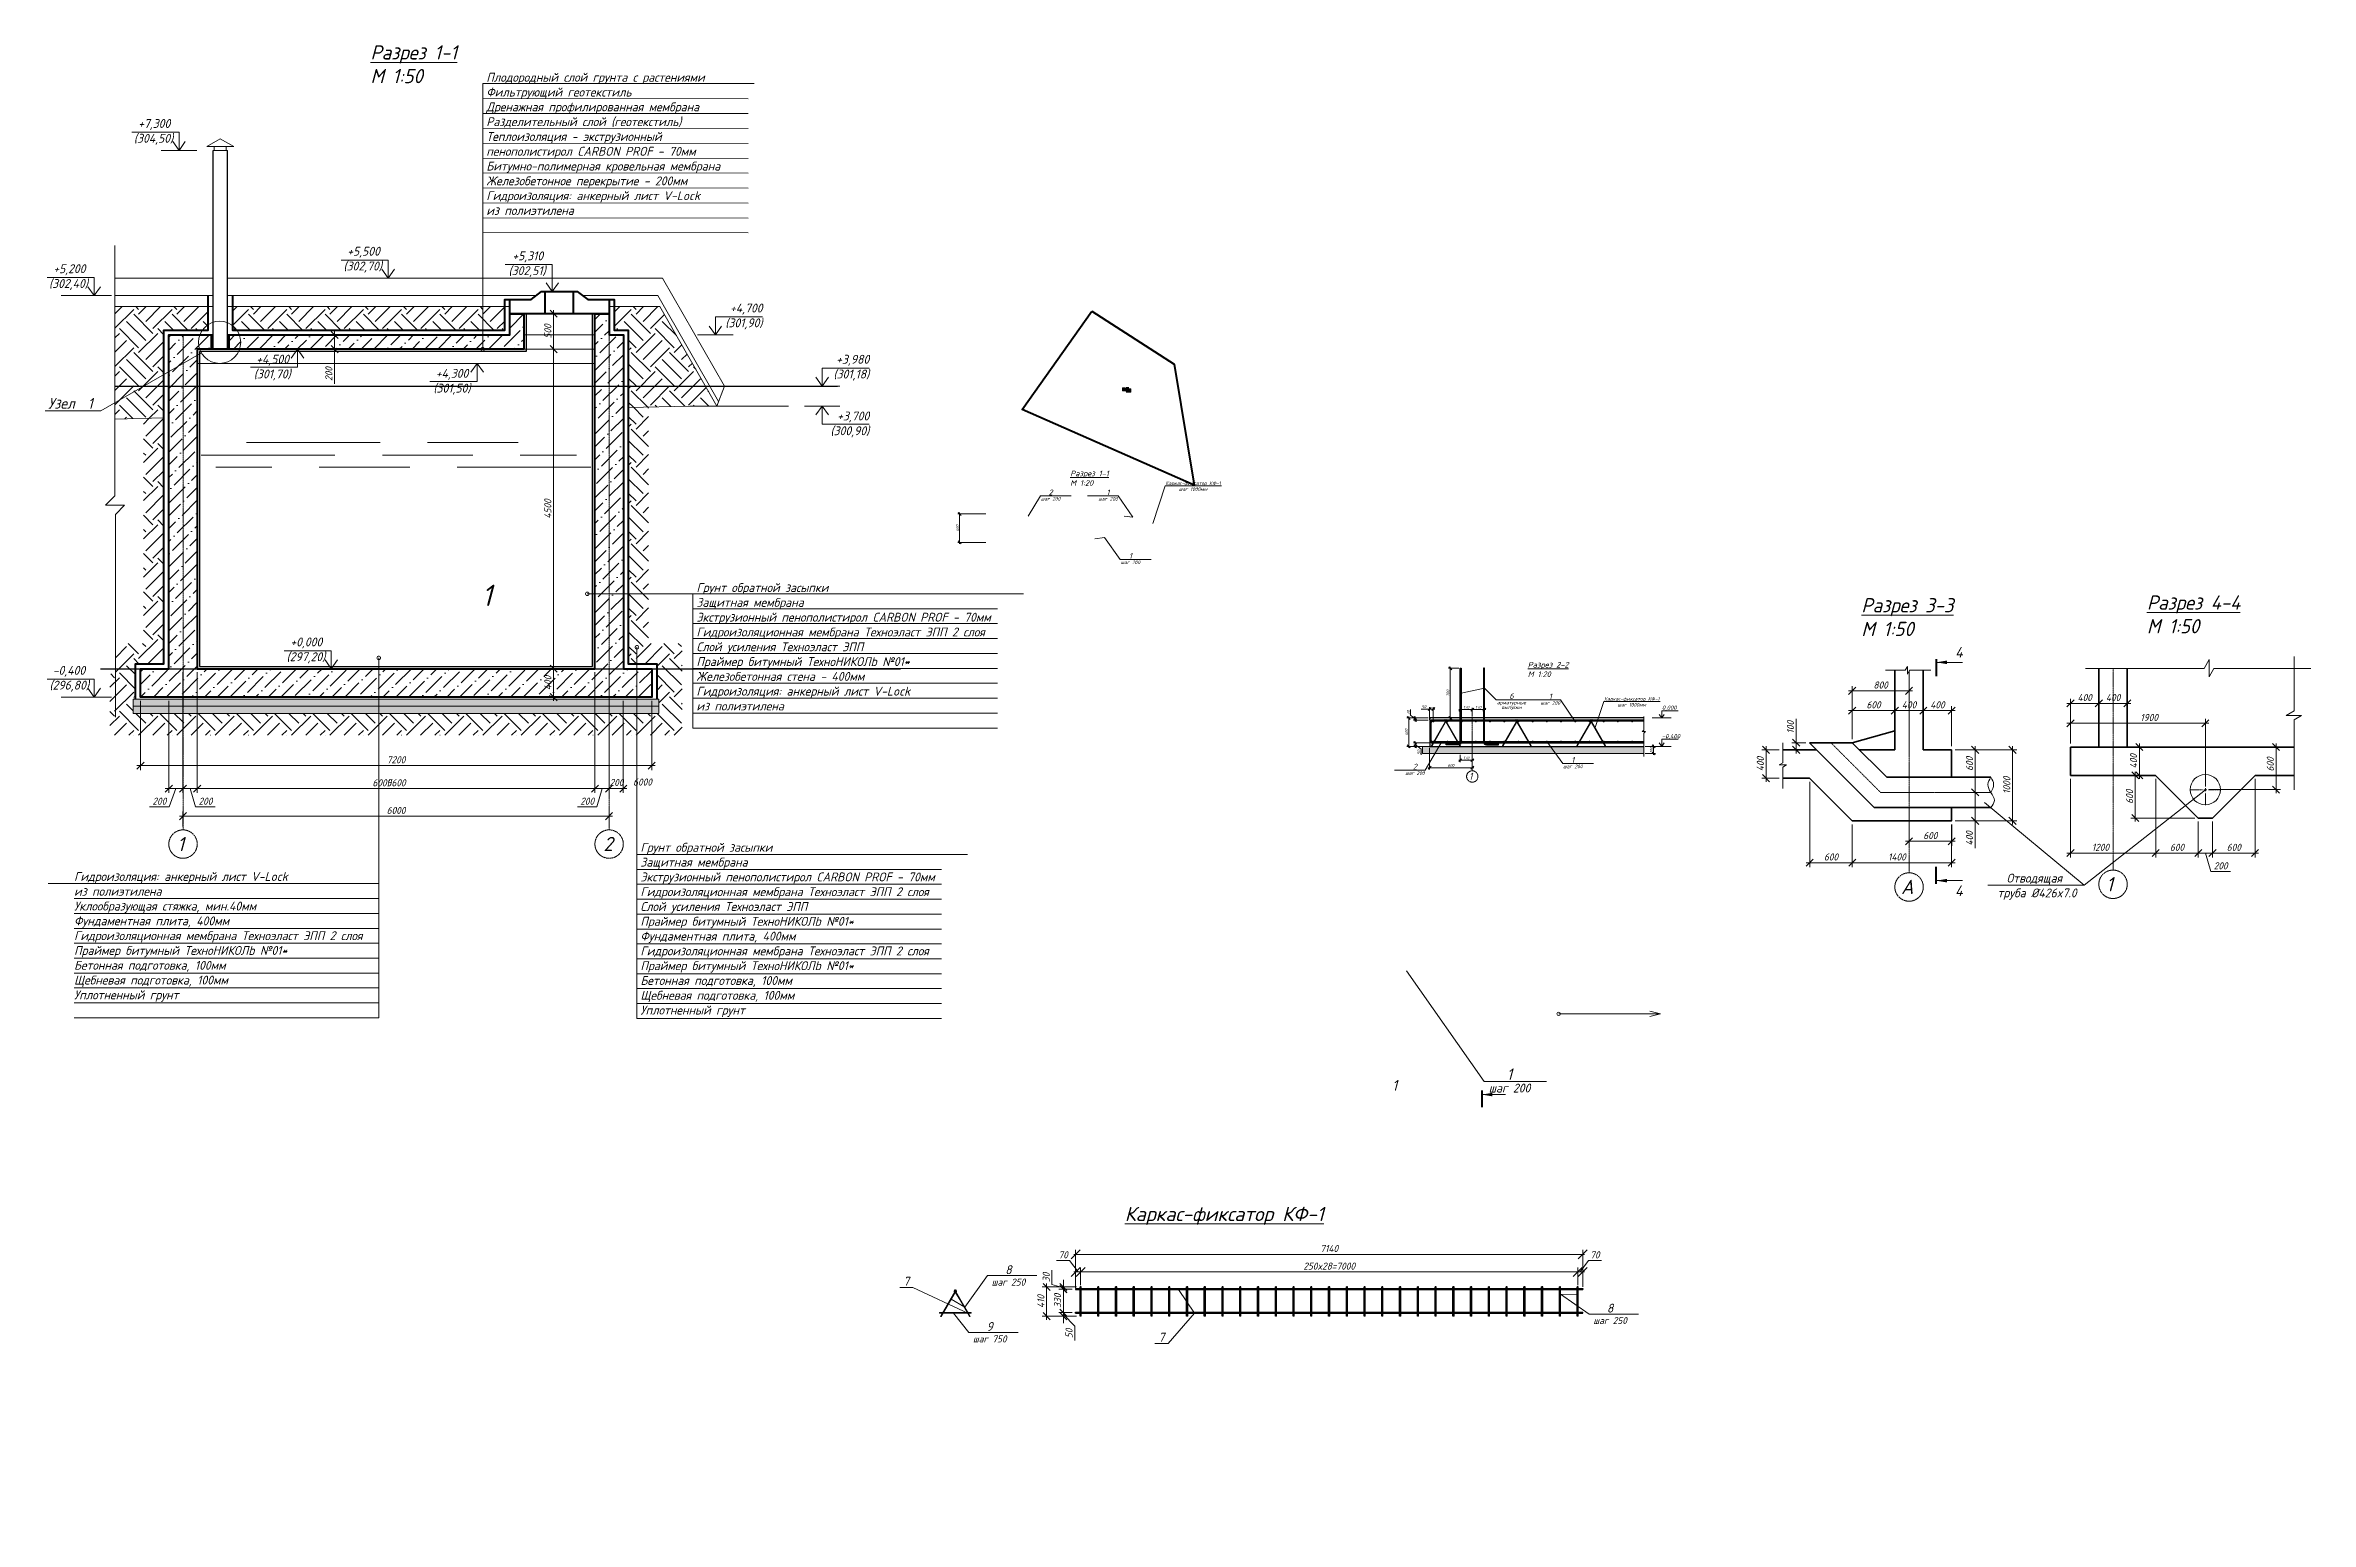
# Model space of a CAD drawing. Header units: millimetres. Extents: x 339888 to 1025294, y -263818 to -40540.
# Drawn here: x 521328 to 553227, y -141805 to -121016 of the extents above; entities that cross this region are included whole.
import ezdxf
from ezdxf import colors
from ezdxf.entities.mleader import LeaderData, LeaderLine
from ezdxf.math import Vec2, Vec3

# ---------------------------------------------------------------- set-up
doc = ezdxf.new("R2010")
doc.units = ezdxf.units.MM
doc.linetypes.add('CENTER2', pattern=[28.575, 19.05, -3.175, 3.175, -3.175])
doc.layers.get('0').update_dxf_attribs({"lineweight": 15})
for name, color, linetype, lineweight in [('0 @ 100', 7, 'Continuous', 15), ('0 @ 20', 7, 'Continuous', 15), ('0 @ 50', 7, 'Continuous', 15), ('Оси', 126, 'CENTER2', 15), ('Размеры', 250, 'Continuous', 18), ('Размеры @ 20', 250, 'Continuous', 18), ('Размеры @ 50', 250, 'Continuous', 18)]:
    doc.layers.add(name, color=color, linetype=linetype, lineweight=lineweight)
doc.styles.add('ГОСТ 2', font='GOST_Common Italic.ttf', dxfattribs={"height": 2})
doc.styles.add('ГОСТ 2.5', font='GOST_Common Italic.ttf', dxfattribs={"height": 2.5})
doc.styles.add('ГОСТ 3', font='GOST_Common Italic.ttf', dxfattribs={"height": 3})
doc.styles.add('Размерный 2', font='isocpeui.ttf', dxfattribs={"height": 2})
doc.dimstyles.new('ISO-25', dxfattribs={"dimtxt": 2, "dimasz": 1.8, "dimexe": 1, "dimexo": 2, "dimtad": 1, "dimdec": 0, "dimlfac": 100, "dimtxsty": 'Размерный 2', "dimblk": 'OBLIQUE', "dimcen": 2, "dimdle": 1, "dimclrd": 251, "dimclre": 251, "dimadec": 0, "dimazin": 0, "dimtfac": 1, "dimtdec": 0, "dimtmove": 0, "dimatfit": 3, "dimfxl": 1, "dimlwd": 15, "dimlwe": 15, "dimarcsym": 0})
doc.dimstyles.new('ГОСТ_2.0К', dxfattribs={"dimtxt": 2, "dimasz": 2.5, "dimexe": 1.25, "dimexo": 0.5, "dimtad": 1, "dimdec": 0, "dimtxsty": 'ГОСТ 2', "dimblk": 'OBLIQUE', "dimcen": -2.5, "dimdle": 0.5, "dimclrd": 256, "dimclre": 256, "dimclrt": 256, "dimadec": 1, "dimazin": 0, "dimtfac": 1, "dimtdec": 0, "dimtmove": 0, "dimatfit": 3, "dimfxl": 1, "dimlwd": 15, "dimlwe": 15, "dimarcsym": 1})
doc.dimstyles.new('ГОСТ_2К', dxfattribs={"dimtxt": 2, "dimasz": 2, "dimexe": 1.25, "dimexo": 1, "dimtad": 1, "dimdec": 0, "dimtxsty": 'ГОСТ 2', "dimblk": 'OBLIQUE', "dimcen": -2.5, "dimdle": 1, "dimclrd": 251, "dimclre": 251, "dimclrt": 256, "dimadec": 1, "dimazin": 0, "dimtfac": 1, "dimtdec": 0, "dimtmove": 0, "dimatfit": 3, "dimfxl": 1, "dimlwd": 15, "dimlwe": 15, "dimarcsym": 1})
pattern_1 = [(45, (-885.6, 0), (0, 538.81537), [381, -381]), (45, (-986.62, 101.03), (0, 538.81537), [381, -381]), (45, (-1087.65, 202.06), (0, 538.81537), [381, -381]), (135, (-1087.65, 269.4), (-538.81537, 0), [381, -381]), (135, (-986.62, 370.44), (-538.81537, 0), [381, -381]), (135, (-885.6, 471.46), (-538.81537, 0), [381, -381])]

msp = doc.modelspace()

# ---------------------------------------------------------------- texts
at = {"lineweight": 15, "ltscale": 0.5, "insert": (536454.98096, -137371.39306), "char_height": 200, "width": 3219.9004156, "attachment_point": 1, "style": 'Размерный 2'}
msp.add_mtext('\\pi73.085;{\\LКаркас-фиксатор КФ-1}', dxfattribs=at)
at = {"layer": '0 @ 100', "style": 'ГОСТ 3'}
msp.add_text('1', height=300, dxfattribs=at).set_placement((527472.88055, -128911.47749))
at = {"layer": '0 @ 20', "lineweight": 15, "ltscale": 0.5, "style": 'ГОСТ 3'}
for s, p in [('0,000', (544091.94564, -130373.303)), ('-0,400', (544091.94564, -130773.30293))]:
    msp.add_text(s, height=60, rotation=359.999994899, dxfattribs=at).set_placement(p)
at = {"layer": '0 @ 20', "lineweight": 15, "char_height": 80, "attachment_point": 1, "style": 'ГОСТ 3'}
for s, insert in [('\\pi74.541;{\\LРазрез 1-1\\P\\pi197.84;}М 1:20', (535684.5126, -127005.87625)), ('\\pi59.753;{\\LРазрез 2-2\\P\\pi197.84;}М 1:20', (542141.92434, -129698.87216))]:
    msp.add_mtext_dynamic_manual_height_columns(s, width=675.930902, gutter_width=300, heights=[0], dxfattribs=dict(at, insert=insert))
at = {"layer": '0 @ 50', "lineweight": 15, "style": 'ГОСТ 3'}
for s, p in [('4', (548218.96527, -129637.62954)), ('4', (548218.96527, -132995.50241)), ('1', (540293.35023, -135734.89343))]:
    msp.add_text(s, height=150, dxfattribs=at).set_placement(p)
for s, width, insert, char_height, attachment_point in [('\\pi120.71;{\\LРазрез 1-1\\P\\pi428.97;}М 1:50', 1558.5479168, (525786.21264, -121016.5514), 200, 1), ('\\pi88.068;+7,300\\P\\pi28.078;(304,50)', 658.143761, (522547.2833, -122054.7657), 125, 1), ('\\pi88.068;+5,500\\P\\pi34.517;(302,70)', 658.143761, (525491.86225, -123853.43232), 125, 1), ('\\pi101.04;+5,310\\P\\pi47.49;(302,51)', 658.143761, (527803.26143, -123918.56311), 125, 1), ('\\pi88.068;+5,200\\P\\pi28.078;(302,40)', 658.143761, (521352.20077, -124099.7657), 125, 1), ('+4,700\\P(301,90)', 658.143761, (531427.3617, -124653.43232), 125, 3), ('\\pi81.629;+4,500\\P\\pi47.49;(301,70)', 658.143761, (524216.40349, -125735.66252), 125, 7), ('\\pi81.629;+4,300\\P\\pi47.49;(301,50)', 658.143761, (526744.49576, -125935.66252), 125, 7), ('+3,980\\P(301,18)', 658.143761, (532930.34179, -125374.7657), 125, 3), ('+3,700\\P(300,90)', 658.143761, (532930.34179, -126535.66252), 125, 9), ('\\pi83.819;{\\LРазрез 3-3\\P\\pi428.97;}М 1:50', 1558.5479168, (546815.94826, -128800.56643), 200, 1), ('\\pi77.304;{\\LРазрез 4-4\\P\\pi428.97;}М 1:50', 1558.5479168, (550843.4236, -128762.37217), 200, 1), ('\\pi88.068;+0,000\\P\\pi34.517;(297,20)', 658.143761, (524691.04015, -129354.7657), 125, 1), ('\\pi80.824;-0,400\\P\\pi34.517;(296,80)', 658.143761, (521352.20077, -129754.7657), 125, 1)]:
    msp.add_mtext_dynamic_manual_height_columns(s, width=width, gutter_width=750, heights=[0], dxfattribs=dict(at, insert=insert, char_height=char_height, attachment_point=attachment_point))
at = {"layer": 'Оси', "style": 'ГОСТ 2'}
for s, height, p in [('1', 100, (541374.41787, -131358.93701)), ('1', 200, (523187.57152, -132362.16048)), ('2', 200, (529187.57152, -132362.16048)), ('А', 200, (547460.18021, -132966.48091)), ('1', 200, (550347.28251, -132928.28666))]:
    msp.add_text(s, height=height, dxfattribs=at).set_placement(p)

# ---------------------------------------------------------------- blocks, each defined once
blk = doc.blocks.new('_Oblique')
at = {"color": 0, "linetype": 'ByBlock', "lineweight": -2}
blk.add_line((-0.5, -0.5), (0.5, 0.5), dxfattribs=at)
blk = doc.blocks.new('_None')
blk = doc.blocks.new('*D563')
at = {"layer": 'Defpoints', "color": 0, "lineweight": 15, "transparency": 16777216}
for p in [(542976, -138041), (535836, -138537), (542976, -138521)]:
    blk.add_point(p, dxfattribs=at)
at = {"layer": 'Размеры', "lineweight": 15, "transparency": 16777216}
for p, q in [((535811, -138041), (543001, -138041)), ((535836, -138512), (535836, -137979)), ((542976, -138496), (542976, -137979))]:
    blk.add_line(p, q, dxfattribs=at)
at = {"layer": 'Размеры', "lineweight": 15, "transparency": 16777216, "xscale": 125, "yscale": 125, "zscale": 125, "rotation": 180}
blk.add_blockref('_Oblique', (535836, -138041), dxfattribs=at)
at = {"layer": 'Размеры', "lineweight": 15, "transparency": 16777216, "xscale": 125, "yscale": 125, "zscale": 125}
blk.add_blockref('_Oblique', (542976, -138041), dxfattribs=at)
at = {"layer": 'Размеры', "lineweight": 15, "transparency": 16777216, "insert": (539406, -137959), "char_height": 100, "attachment_point": 5, "style": 'ГОСТ 2'}
blk.add_mtext('7140', dxfattribs=at)
blk = doc.blocks.new('*D564')
at = {"layer": 'Defpoints', "color": 0, "lineweight": 15, "transparency": 16777216}
for p in [(535906, -138288), (535906, -138499), (542906, -138499)]:
    blk.add_point(p, dxfattribs=at)
at = {"layer": 'Размеры', "lineweight": 15, "transparency": 16777216}
for p, q in [((542931, -138288), (535881, -138288)), ((535906, -138474), (535906, -138225)), ((542906, -138474), (542906, -138225))]:
    blk.add_line(p, q, dxfattribs=at)
at = {"layer": 'Размеры', "lineweight": 15, "transparency": 16777216, "xscale": 125, "yscale": 125, "zscale": 125, "rotation": 180}
blk.add_blockref('_Oblique', (535906, -138288), dxfattribs=at)
at = {"layer": 'Размеры', "lineweight": 15, "transparency": 16777216, "xscale": 125, "yscale": 125, "zscale": 125}
blk.add_blockref('_Oblique', (542906, -138288), dxfattribs=at)
at = {"layer": 'Размеры', "lineweight": 15, "transparency": 16777216, "insert": (539406, -138206), "char_height": 100, "attachment_point": 5, "style": 'ГОСТ 2'}
blk.add_mtext('250x28=7000', dxfattribs=at)
blk = doc.blocks.new('*D565')
at = {"layer": 'Defpoints', "color": 0, "lineweight": 15, "transparency": 16777216}
for p in [(535836, -138288), (535836, -138537), (535906, -138499)]:
    blk.add_point(p, dxfattribs=at)
at = {"layer": 'Размеры', "lineweight": 15, "transparency": 16777216}
for p, q in [((535751, -138128), (535569, -138128)), ((535871, -138288), (535751, -138128)), ((535931, -138288), (535811, -138288)), ((535836, -138512), (535836, -138225)), ((535906, -138474), (535906, -138225))]:
    blk.add_line(p, q, dxfattribs=at)
at = {"layer": 'Размеры', "lineweight": 15, "transparency": 16777216, "xscale": 125, "yscale": 125, "zscale": 125, "rotation": 180}
blk.add_blockref('_Oblique', (535836, -138288), dxfattribs=at)
at = {"layer": 'Размеры', "lineweight": 15, "transparency": 16777216, "xscale": 125, "yscale": 125, "zscale": 125}
blk.add_blockref('_Oblique', (535906, -138288), dxfattribs=at)
at = {"layer": 'Размеры', "lineweight": 15, "transparency": 16777216, "insert": (535660, -138047), "char_height": 100, "attachment_point": 5, "style": 'ГОСТ 2'}
blk.add_mtext('70', dxfattribs=at)
blk = doc.blocks.new('*D562')
at = {"layer": 'Defpoints', "color": 0, "lineweight": 15, "transparency": 16777216}
for p in [(542976, -138288), (542906, -138499), (542976, -138521)]:
    blk.add_point(p, dxfattribs=at)
at = {"layer": 'Размеры', "lineweight": 15, "transparency": 16777216}
for p, q in [((542881, -138288), (543001, -138288)), ((542906, -138474), (542906, -138225)), ((542941, -138288), (543057, -138128)), ((542976, -138496), (542976, -138225)), ((543057, -138128), (543240, -138128))]:
    blk.add_line(p, q, dxfattribs=at)
at = {"layer": 'Размеры', "lineweight": 15, "transparency": 16777216, "xscale": 125, "yscale": 125, "zscale": 125, "rotation": 180}
blk.add_blockref('_Oblique', (542906, -138288), dxfattribs=at)
at = {"layer": 'Размеры', "lineweight": 15, "transparency": 16777216, "xscale": 125, "yscale": 125, "zscale": 125}
blk.add_blockref('_Oblique', (542976, -138288), dxfattribs=at)
at = {"layer": 'Размеры', "lineweight": 15, "transparency": 16777216, "insert": (543148, -138047), "char_height": 100, "attachment_point": 5, "style": 'ГОСТ 2'}
blk.add_mtext('70', dxfattribs=at)
blk = doc.blocks.new('*D566')
at = {"layer": 'Defpoints', "color": 0, "lineweight": 15, "transparency": 16777216}
for p in [(535898, -138499), (535428, -138910), (535898, -138910)]:
    blk.add_point(p, dxfattribs=at)
at = {"layer": 'Размеры', "color": 251, "lineweight": 15, "transparency": 16777216}
for p, q in [((535848, -138499), (535366, -138499)), ((535428, -138449), (535428, -138960)), ((535848, -138910), (535366, -138910))]:
    blk.add_line(p, q, dxfattribs=at)
at = {"layer": 'Размеры', "color": 251, "lineweight": 15, "transparency": 16777216, "xscale": 100, "yscale": 100, "zscale": 100}
for p, rotation in [((535428, -138499), 90), ((535428, -138910), 270)]:
    blk.add_blockref('_Oblique', p, dxfattribs=dict(at, rotation=rotation))
at = {"layer": 'Размеры', "lineweight": 15, "transparency": 16777216, "insert": (535347, -138705), "char_height": 100, "attachment_point": 5, "rotation": 90, "style": 'ГОСТ 2'}
blk.add_mtext('410', dxfattribs=at)
blk = doc.blocks.new('*D568')
at = {"color": 251, "lineweight": 15, "transparency": 16777216}
for p, q in [((535786, -138530), (535600, -138530)), ((535663, -138480), (535663, -138910)), ((535785, -138860), (535600, -138860))]:
    blk.add_line(p, q, dxfattribs=at)
at = {"layer": 'Defpoints', "color": 0, "lineweight": 15, "transparency": 16777216}
for p in [(535836, -138530), (535663, -138860), (535835, -138860)]:
    blk.add_point(p, dxfattribs=at)
at = {"color": 251, "lineweight": 15, "transparency": 16777216, "xscale": 100, "yscale": 100, "zscale": 100}
for p, rotation in [((535663, -138530), 90), ((535663, -138860), 270)]:
    blk.add_blockref('_Oblique', p, dxfattribs=dict(at, rotation=rotation))
at = {"lineweight": 15, "transparency": 16777216, "insert": (535582, -138695), "char_height": 100, "attachment_point": 5, "rotation": 90, "style": 'ГОСТ 2'}
blk.add_mtext('330', dxfattribs=at)
blk = doc.blocks.new('*D569')
at = {"color": 251, "lineweight": 15, "transparency": 16777216}
for p, q in [((535785, -138860), (535600, -138860)), ((535848, -138910), (535600, -138910)), ((535663, -138860), (535663, -138760)), ((535663, -138860), (535663, -138910)), ((535663, -138860), (535663, -138910)), ((535663, -138885), (535824, -139051)), ((535663, -138910), (535663, -139010)), ((535824, -139051), (535824, -139254))]:
    blk.add_line(p, q, dxfattribs=at)
at = {"layer": 'Defpoints', "color": 0, "lineweight": 15, "transparency": 16777216}
for p in [(535663, -138910), (535835, -138860), (535898, -138910)]:
    blk.add_point(p, dxfattribs=at)
at = {"color": 251, "lineweight": 15, "transparency": 16777216, "xscale": 100, "yscale": 100, "zscale": 100}
for p, rotation in [((535663, -138860), 270), ((535663, -138910), 90)]:
    blk.add_blockref('_Oblique', p, dxfattribs=dict(at, rotation=rotation))
at = {"lineweight": 15, "transparency": 16777216, "insert": (535743, -139153), "char_height": 100, "attachment_point": 5, "rotation": 90, "style": 'ГОСТ 2'}
blk.add_mtext('50', dxfattribs=at)
blk = doc.blocks.new('*D570')
at = {"color": 251, "lineweight": 15, "transparency": 16777216}
for p, q in [((535503, -138467), (535503, -138264)), ((535663, -138499), (535663, -138399)), ((535663, -138514), (535503, -138467)), ((535848, -138499), (535600, -138499)), ((535786, -138529), (535600, -138529)), ((535663, -138529), (535663, -138499)), ((535663, -138529), (535663, -138499)), ((535663, -138529), (535663, -138629))]:
    blk.add_line(p, q, dxfattribs=at)
at = {"layer": 'Defpoints', "color": 0, "lineweight": 15, "transparency": 16777216}
for p in [(535663, -138499), (535836, -138529), (535898, -138499)]:
    blk.add_point(p, dxfattribs=at)
at = {"color": 251, "lineweight": 15, "transparency": 16777216, "xscale": 100, "yscale": 100, "zscale": 100}
for p, rotation in [((535663, -138499), 270), ((535663, -138529), 90)]:
    blk.add_blockref('_Oblique', p, dxfattribs=dict(at, rotation=rotation))
at = {"lineweight": 15, "transparency": 16777216, "insert": (535422, -138365), "char_height": 100, "attachment_point": 5, "rotation": 90, "style": 'ГОСТ 2'}
blk.add_mtext('30', dxfattribs=at)
blk = doc.blocks.new('*D571')
at = {"color": 251, "lineweight": 15, "transparency": 16777216}
for p, q in [((534572, -127615), (534178, -127615)), ((534203, -128035), (534203, -127595)), ((534572, -128015), (534178, -128015))]:
    blk.add_line(p, q, dxfattribs=at)
at = {"layer": 'Defpoints', "color": 0, "lineweight": 15, "transparency": 16777216}
for p in [(534203, -127615), (534592, -127615), (534592, -128015)]:
    blk.add_point(p, dxfattribs=at)
at = {"color": 251, "lineweight": 15, "transparency": 16777216, "xscale": 40, "yscale": 40, "zscale": 40}
for p, rotation in [((534203, -127615), 90), ((534203, -128015), 270)]:
    blk.add_blockref('_Oblique', p, dxfattribs=dict(at, rotation=rotation))
at = {"lineweight": 15, "transparency": 16777216, "insert": (534171, -127815), "char_height": 40, "attachment_point": 5, "rotation": 90, "style": 'ГОСТ 2'}
blk.add_mtext('400', dxfattribs=at)
blk = doc.blocks.new('*D701')
at = {"layer": 'Defpoints', "color": 0, "lineweight": 15, "transparency": 16777216}
for p in [(529267, -131870), (523267, -132066), (529267, -132064)]:
    blk.add_point(p, dxfattribs=at)
at = {"layer": 'Размеры', "color": 251, "lineweight": 15, "transparency": 16777216}
for p, q in [((523217, -131870), (529317, -131870)), ((523267, -132016), (523267, -131807)), ((529267, -132014), (529267, -131807))]:
    blk.add_line(p, q, dxfattribs=at)
at = {"layer": 'Размеры', "color": 251, "lineweight": 15, "transparency": 16777216, "xscale": 100, "yscale": 100, "zscale": 100, "rotation": 180}
blk.add_blockref('_Oblique', (523267, -131870), dxfattribs=at)
at = {"layer": 'Размеры', "color": 251, "lineweight": 15, "transparency": 16777216, "xscale": 100, "yscale": 100, "zscale": 100}
blk.add_blockref('_Oblique', (529267, -131870), dxfattribs=at)
at = {"layer": 'Размеры', "lineweight": 15, "transparency": 16777216, "insert": (526267, -131789), "char_height": 100, "attachment_point": 5, "style": 'ГОСТ 2'}
blk.add_mtext('6000', dxfattribs=at)
blk = doc.blocks.new('*D702')
at = {"layer": 'Defpoints', "color": 0, "lineweight": 15, "transparency": 16777216}
for p in [(523467, -130195), (529067, -130195), (529067, -131482)]:
    blk.add_point(p, dxfattribs=at)
at = {"layer": 'Размеры', "color": 251, "lineweight": 15, "transparency": 16777216}
for p, q in [((523467, -130245), (523467, -131544)), ((529067, -130245), (529067, -131544)), ((523417, -131482), (529117, -131482))]:
    blk.add_line(p, q, dxfattribs=at)
at = {"layer": 'Размеры', "color": 251, "lineweight": 15, "transparency": 16777216, "xscale": 100, "yscale": 100, "zscale": 100, "rotation": 180}
blk.add_blockref('_Oblique', (523467, -131482), dxfattribs=at)
at = {"layer": 'Размеры', "color": 251, "lineweight": 15, "transparency": 16777216, "xscale": 100, "yscale": 100, "zscale": 100}
blk.add_blockref('_Oblique', (529067, -131482), dxfattribs=at)
at = {"layer": 'Размеры', "lineweight": 15, "transparency": 16777216, "insert": (526267, -131400), "char_height": 100, "attachment_point": 5, "style": 'ГОСТ 2'}
blk.add_mtext('5600', dxfattribs=at)
blk = doc.blocks.new('*D703')
at = {"layer": 'Defpoints', "color": 0, "lineweight": 15, "transparency": 16777216}
for p in [(529267, -129795), (529067, -130195), (529267, -131482)]:
    blk.add_point(p, dxfattribs=at)
at = {"layer": 'Размеры', "color": 251, "lineweight": 15, "transparency": 16777216}
for p, q in [((529267, -129845), (529267, -131544)), ((529067, -130245), (529067, -131544)), ((529017, -131482), (529317, -131482)), ((529167, -131482), (529096, -131741)), ((529096, -131741), (528821, -131741))]:
    blk.add_line(p, q, dxfattribs=at)
at = {"layer": 'Размеры', "color": 251, "lineweight": 15, "transparency": 16777216, "xscale": 100, "yscale": 100, "zscale": 100, "rotation": 180}
blk.add_blockref('_Oblique', (529067, -131482), dxfattribs=at)
at = {"layer": 'Размеры', "color": 251, "lineweight": 15, "transparency": 16777216, "xscale": 100, "yscale": 100, "zscale": 100}
blk.add_blockref('_Oblique', (529267, -131482), dxfattribs=at)
at = {"layer": 'Размеры', "lineweight": 15, "transparency": 16777216, "insert": (528958, -131660), "char_height": 100, "attachment_point": 5, "style": 'ГОСТ 2'}
blk.add_mtext('200', dxfattribs=at)
blk = doc.blocks.new('*D704')
at = {"layer": 'Defpoints', "color": 0, "lineweight": 15, "transparency": 16777216}
for p in [(529267, -129795), (529467, -130195), (529467, -131482)]:
    blk.add_point(p, dxfattribs=at)
at = {"layer": 'Размеры', "color": 251, "lineweight": 15, "transparency": 16777216}
for p, q in [((529267, -129845), (529267, -131544)), ((529467, -130245), (529467, -131544)), ((529217, -131482), (529517, -131482))]:
    blk.add_line(p, q, dxfattribs=at)
at = {"layer": 'Размеры', "color": 251, "lineweight": 15, "transparency": 16777216, "xscale": 100, "yscale": 100, "zscale": 100, "rotation": 180}
blk.add_blockref('_Oblique', (529267, -131482), dxfattribs=at)
at = {"layer": 'Размеры', "color": 251, "lineweight": 15, "transparency": 16777216, "xscale": 100, "yscale": 100, "zscale": 100}
blk.add_blockref('_Oblique', (529467, -131482), dxfattribs=at)
at = {"layer": 'Размеры', "lineweight": 15, "transparency": 16777216, "insert": (529371, -131396), "char_height": 100, "attachment_point": 5, "style": 'ГОСТ 2'}
blk.add_mtext('200', dxfattribs=at)
blk = doc.blocks.new('*D705')
at = {"layer": 'Defpoints', "color": 0, "lineweight": 15, "transparency": 16777216}
for p in [(523467, -129795), (529467, -130195), (523467, -131482)]:
    blk.add_point(p, dxfattribs=at)
at = {"layer": 'Размеры', "color": 251, "lineweight": 15, "transparency": 16777216}
for p, q in [((523467, -129845), (523467, -131544)), ((529467, -130245), (529467, -131544)), ((529517, -131482), (523417, -131482))]:
    blk.add_line(p, q, dxfattribs=at)
at = {"layer": 'Размеры', "color": 251, "lineweight": 15, "transparency": 16777216, "xscale": 100, "yscale": 100, "zscale": 100, "rotation": 180}
blk.add_blockref('_Oblique', (523467, -131482), dxfattribs=at)
at = {"layer": 'Размеры', "color": 251, "lineweight": 15, "transparency": 16777216, "xscale": 100, "yscale": 100, "zscale": 100}
blk.add_blockref('_Oblique', (529467, -131482), dxfattribs=at)
at = {"layer": 'Размеры', "lineweight": 15, "transparency": 16777216, "insert": (529737, -131390), "char_height": 100, "attachment_point": 5, "style": 'ГОСТ 2'}
blk.add_mtext('6000', dxfattribs=at)
blk = doc.blocks.new('*D706')
at = {"layer": 'Defpoints', "color": 0, "lineweight": 15, "transparency": 16777216}
for p in [(523267, -129795), (523467, -130195), (523267, -131482)]:
    blk.add_point(p, dxfattribs=at)
at = {"layer": 'Размеры', "color": 251, "lineweight": 15, "transparency": 16777216}
for p, q in [((523267, -129845), (523267, -131544)), ((523467, -130245), (523467, -131544)), ((523517, -131482), (523217, -131482)), ((523367, -131482), (523445, -131741)), ((523445, -131741), (523720, -131741))]:
    blk.add_line(p, q, dxfattribs=at)
at = {"layer": 'Размеры', "color": 251, "lineweight": 15, "transparency": 16777216, "xscale": 100, "yscale": 100, "zscale": 100, "rotation": 180}
blk.add_blockref('_Oblique', (523267, -131482), dxfattribs=at)
at = {"layer": 'Размеры', "color": 251, "lineweight": 15, "transparency": 16777216, "xscale": 100, "yscale": 100, "zscale": 100}
blk.add_blockref('_Oblique', (523467, -131482), dxfattribs=at)
at = {"layer": 'Размеры', "lineweight": 15, "transparency": 16777216, "insert": (523583, -131660), "char_height": 100, "attachment_point": 5, "style": 'ГОСТ 2'}
blk.add_mtext('200', dxfattribs=at)
blk = doc.blocks.new('*D707')
at = {"layer": 'Defpoints', "color": 0, "lineweight": 15, "transparency": 16777216}
for p in [(523267, -129795), (523067, -130195), (523067, -131482)]:
    blk.add_point(p, dxfattribs=at)
at = {"layer": 'Размеры', "color": 251, "lineweight": 15, "transparency": 16777216}
for p, q in [((523267, -129845), (523267, -131544)), ((523067, -130245), (523067, -131544)), ((523317, -131482), (523017, -131482)), ((523167, -131482), (523071, -131741)), ((523071, -131741), (522797, -131741))]:
    blk.add_line(p, q, dxfattribs=at)
at = {"layer": 'Размеры', "color": 251, "lineweight": 15, "transparency": 16777216, "xscale": 100, "yscale": 100, "zscale": 100, "rotation": 180}
blk.add_blockref('_Oblique', (523067, -131482), dxfattribs=at)
at = {"layer": 'Размеры', "color": 251, "lineweight": 15, "transparency": 16777216, "xscale": 100, "yscale": 100, "zscale": 100}
blk.add_blockref('_Oblique', (523267, -131482), dxfattribs=at)
at = {"layer": 'Размеры', "lineweight": 15, "transparency": 16777216, "insert": (522934, -131660), "char_height": 100, "attachment_point": 5, "style": 'ГОСТ 2'}
blk.add_mtext('200', dxfattribs=at)
blk = doc.blocks.new('*D708')
at = {"layer": 'Defpoints', "color": 0, "lineweight": 15, "transparency": 16777216}
for p in [(529067, -129795), (523067, -130195), (529067, -131482)]:
    blk.add_point(p, dxfattribs=at)
at = {"layer": 'Размеры', "color": 251, "lineweight": 15, "transparency": 16777216}
for p, q in [((529067, -129845), (529067, -131544)), ((523067, -130245), (523067, -131544)), ((523017, -131482), (529117, -131482))]:
    blk.add_line(p, q, dxfattribs=at)
at = {"layer": 'Размеры', "color": 251, "lineweight": 15, "transparency": 16777216, "xscale": 100, "yscale": 100, "zscale": 100, "rotation": 180}
blk.add_blockref('_Oblique', (523067, -131482), dxfattribs=at)
at = {"layer": 'Размеры', "color": 251, "lineweight": 15, "transparency": 16777216, "xscale": 100, "yscale": 100, "zscale": 100}
blk.add_blockref('_Oblique', (529067, -131482), dxfattribs=at)
at = {"layer": 'Размеры', "lineweight": 15, "transparency": 16777216, "insert": (526067, -131400), "char_height": 100, "attachment_point": 5, "style": 'ГОСТ 2'}
blk.add_mtext('6000', dxfattribs=at)
blk = doc.blocks.new('*D709')
at = {"layer": 'Defpoints', "color": 0, "lineweight": 15, "transparency": 16777216}
for p in [(522668, -130195), (529867, -130195), (529867, -131158)]:
    blk.add_point(p, dxfattribs=at)
at = {"layer": 'Размеры', "color": 251, "lineweight": 15, "transparency": 16777216}
for p, q in [((522668, -130245), (522668, -131221)), ((529867, -130245), (529867, -131221)), ((522618, -131158), (529917, -131158))]:
    blk.add_line(p, q, dxfattribs=at)
at = {"layer": 'Размеры', "color": 251, "lineweight": 15, "transparency": 16777216, "xscale": 100, "yscale": 100, "zscale": 100, "rotation": 180}
blk.add_blockref('_Oblique', (522668, -131158), dxfattribs=at)
at = {"layer": 'Размеры', "color": 251, "lineweight": 15, "transparency": 16777216, "xscale": 100, "yscale": 100, "zscale": 100}
blk.add_blockref('_Oblique', (529867, -131158), dxfattribs=at)
at = {"layer": 'Размеры', "lineweight": 15, "transparency": 16777216, "insert": (526267, -131077), "char_height": 100, "attachment_point": 5, "style": 'ГОСТ 2'}
blk.add_mtext('7200', dxfattribs=at)
blk = doc.blocks.new('*D710')
at = {"layer": 'Defpoints', "color": 0, "lineweight": 15, "transparency": 16777216}
for p in [(528485, -125295), (529067, -125295), (529067, -129795)]:
    blk.add_point(p, dxfattribs=at)
at = {"layer": 'Размеры', "color": 251, "lineweight": 15, "transparency": 16777216}
for p, q in [((529017, -125295), (528422, -125295)), ((528485, -129845), (528485, -125245)), ((529017, -129795), (528422, -129795))]:
    blk.add_line(p, q, dxfattribs=at)
at = {"layer": 'Размеры', "color": 251, "lineweight": 15, "transparency": 16777216, "xscale": 100, "yscale": 100, "zscale": 100}
for p, rotation in [((528485, -125295), 90), ((528485, -129795), 270)]:
    blk.add_blockref('_Oblique', p, dxfattribs=dict(at, rotation=rotation))
at = {"layer": 'Размеры', "lineweight": 15, "transparency": 16777216, "insert": (528404, -127545), "char_height": 100, "attachment_point": 5, "rotation": 90, "style": 'ГОСТ 2'}
blk.add_mtext('4500', dxfattribs=at)
blk = doc.blocks.new('*D711')
at = {"layer": 'Defpoints', "color": 0, "lineweight": 15, "transparency": 16777216}
for p in [(525402, -125095), (525984, -125095), (525984, -125295)]:
    blk.add_point(p, dxfattribs=at)
at = {"layer": 'Размеры', "color": 251, "lineweight": 15, "transparency": 16777216}
for p, q in [((525934, -125095), (525339, -125095)), ((525934, -125295), (525339, -125295)), ((525402, -125345), (525402, -125045)), ((525402, -125783), (525402, -125295))]:
    blk.add_line(p, q, dxfattribs=at)
at = {"layer": 'Размеры', "color": 251, "lineweight": 15, "transparency": 16777216, "xscale": 100, "yscale": 100, "zscale": 100}
for p, rotation in [((525402, -125095), 90), ((525402, -125295), 270)]:
    blk.add_blockref('_Oblique', p, dxfattribs=dict(at, rotation=rotation))
at = {"layer": 'Размеры', "lineweight": 15, "transparency": 16777216, "insert": (525321, -125645), "char_height": 100, "attachment_point": 5, "rotation": 90, "style": 'ГОСТ 2'}
blk.add_mtext('200', dxfattribs=at)
blk = doc.blocks.new('*D712')
at = {"layer": 'Defpoints', "color": 0, "lineweight": 15, "transparency": 16777216}
for p in [(529067, -129795), (528485, -130195), (529067, -130195)]:
    blk.add_point(p, dxfattribs=at)
at = {"layer": 'Размеры', "color": 251, "lineweight": 15, "transparency": 16777216}
for p, q in [((529017, -129795), (528422, -129795)), ((528485, -129745), (528485, -130245)), ((529017, -130195), (528422, -130195))]:
    blk.add_line(p, q, dxfattribs=at)
at = {"layer": 'Размеры', "color": 251, "lineweight": 15, "transparency": 16777216, "xscale": 100, "yscale": 100, "zscale": 100}
for p, rotation in [((528485, -129795), 90), ((528485, -130195), 270)]:
    blk.add_blockref('_Oblique', p, dxfattribs=dict(at, rotation=rotation))
at = {"layer": 'Размеры', "lineweight": 15, "transparency": 16777216, "insert": (528404, -129995), "char_height": 100, "attachment_point": 5, "rotation": 90, "style": 'ГОСТ 2'}
blk.add_mtext('400', dxfattribs=at)
blk = doc.blocks.new('_DotSmall')
at = {"color": 0, "linetype": 'ByBlock', "const_width": 0.5}
blk.add_lwpolyline([(-0.0625, 0, 1), (0.0625, 0, 1)], format="xyb", close=True, dxfattribs=at)
blk = doc.blocks.new('*D727')
at = {"color": 251, "lineweight": 15, "transparency": 16777216}
for p, q in [((540821, -130908), (540821, -131213)), ((541421, -130880), (541421, -131213)), ((541441, -131188), (540801, -131188))]:
    blk.add_line(p, q, dxfattribs=at)
at = {"layer": 'Defpoints', "color": 0, "lineweight": 15, "transparency": 16777216}
for p in [(540821, -130888), (541421, -130860), (540821, -131188)]:
    blk.add_point(p, dxfattribs=at)
at = {"color": 251, "lineweight": 15, "transparency": 16777216, "xscale": 40, "yscale": 40, "zscale": 40, "rotation": 180}
blk.add_blockref('_Oblique', (540821, -131188), dxfattribs=at)
at = {"color": 251, "lineweight": 15, "transparency": 16777216, "xscale": 40, "yscale": 40, "zscale": 40}
blk.add_blockref('_Oblique', (541421, -131188), dxfattribs=at)
at = {"lineweight": 15, "transparency": 16777216, "insert": (541121, -131156), "char_height": 40, "attachment_point": 5, "style": 'ГОСТ 2'}
blk.add_mtext('600', dxfattribs=at)
blk = doc.blocks.new('*D728')
at = {"color": 251, "lineweight": 15, "transparency": 16777216}
for p, q in [((540821, -130362), (540700, -130362)), ((540821, -130516), (540821, -130337)), ((540892, -130362), (540821, -130362)), ((540872, -130516), (540872, -130337))]:
    blk.add_line(p, q, dxfattribs=at)
at = {"layer": 'Defpoints', "color": 0, "lineweight": 15, "transparency": 16777216}
for p in [(540821, -130362), (540821, -130536), (540872, -130536)]:
    blk.add_point(p, dxfattribs=at)
at = {"color": 251, "lineweight": 15, "transparency": 16777216, "xscale": 40, "yscale": 40, "zscale": 40, "rotation": 180}
blk.add_blockref('_Oblique', (540821, -130362), dxfattribs=at)
at = {"color": 251, "lineweight": 15, "transparency": 16777216, "xscale": 40, "yscale": 40, "zscale": 40}
blk.add_blockref('_Oblique', (540872, -130362), dxfattribs=at)
at = {"lineweight": 15, "transparency": 16777216, "insert": (540741, -130329), "char_height": 40, "attachment_point": 5, "style": 'ГОСТ 2'}
blk.add_mtext('50', dxfattribs=at)
blk = doc.blocks.new('*U723')
at = {"layer": 'Размеры', "lineweight": 15}
blk.add_circle((0, 0), 6, dxfattribs=at)
blk = doc.blocks.new('*U724')
at = {"layer": 'Размеры', "color": 0, "linetype": 'ByBlock', "lineweight": -2, "transparency": 16777216}
for p in [(0, 0), (200, 0), (400, 0), (600, 0), (800, 0), (1000, 0), (1200, 0), (1400, 0), (1600, 0), (1800, 0), (2000, 0), (2200, 0), (2400, 0), (2600, 0), (2800, 0)]:
    blk.add_blockref('*U723', p, dxfattribs=at)
blk = doc.blocks.new('*D729')
at = {"color": 251, "lineweight": 15, "transparency": 16777216}
for p, q in [((540821, -130838), (540592, -130838)), ((540801, -130888), (540592, -130888)), ((540617, -130818), (540617, -130908)), ((540617, -130863), (540702, -130927)), ((540702, -130927), (540702, -131008))]:
    blk.add_line(p, q, dxfattribs=at)
at = {"layer": 'Defpoints', "color": 0, "lineweight": 15, "transparency": 16777216}
for p in [(540617, -130888), (540821, -130888), (540841, -130838)]:
    blk.add_point(p, dxfattribs=at)
at = {"color": 251, "lineweight": 15, "transparency": 16777216, "xscale": 40, "yscale": 40, "zscale": 40}
for p, rotation in [((540617, -130838), 90), ((540617, -130888), 270)]:
    blk.add_blockref('_Oblique', p, dxfattribs=dict(at, rotation=rotation))
at = {"lineweight": 15, "transparency": 16777216, "insert": (540669, -130968), "char_height": 40, "attachment_point": 5, "rotation": 90, "style": 'ГОСТ 2'}
blk.add_mtext('50', dxfattribs=at)
blk = doc.blocks.new('*D730')
at = {"color": 251, "lineweight": 15, "transparency": 16777216}
for p, q in [((540553, -130450), (540553, -130369)), ((540617, -130503), (540553, -130450)), ((540801, -130488), (540592, -130488)), ((540801, -130518), (540592, -130518)), ((540617, -130538), (540617, -130468))]:
    blk.add_line(p, q, dxfattribs=at)
at = {"layer": 'Defpoints', "color": 0, "lineweight": 15, "transparency": 16777216}
for p in [(540617, -130488), (540821, -130488), (540821, -130518)]:
    blk.add_point(p, dxfattribs=at)
at = {"color": 251, "lineweight": 15, "transparency": 16777216, "xscale": 40, "yscale": 40, "zscale": 40}
for p, rotation in [((540617, -130488), 90), ((540617, -130518), 270)]:
    blk.add_blockref('_Oblique', p, dxfattribs=dict(at, rotation=rotation))
at = {"lineweight": 15, "transparency": 16777216, "insert": (540520, -130410), "char_height": 40, "attachment_point": 5, "rotation": 90, "style": 'ГОСТ 2'}
blk.add_mtext('30', dxfattribs=at)
blk = doc.blocks.new('*U725')
at = {"layer": 'Размеры', "lineweight": 15}
blk.add_circle((0, 0), 6, dxfattribs=at)
blk = doc.blocks.new('*U726')
at = {"layer": 'Размеры', "color": 0, "linetype": 'ByBlock', "lineweight": -2, "transparency": 16777216}
for p in [(0, 0), (200, 0), (400, 0), (600, 0), (800, 0), (1000, 0), (1200, 0), (1400, 0), (1600, 0), (1800, 0), (2000, 0), (2200, 0), (2400, 0), (2600, 0), (2800, 0)]:
    blk.add_blockref('*U725', p, dxfattribs=at)
blk = doc.blocks.new('*D731')
at = {"color": 251, "lineweight": 15, "transparency": 16777216}
for p, q in [((543857, -130888), (544000, -130888)), ((543857, -130988), (544000, -130988)), ((543975, -130868), (543975, -131008))]:
    blk.add_line(p, q, dxfattribs=at)
at = {"layer": 'Defpoints', "color": 0, "lineweight": 15, "transparency": 16777216}
for p in [(543837, -130888), (543837, -130988), (543975, -130988)]:
    blk.add_point(p, dxfattribs=at)
at = {"color": 251, "lineweight": 15, "transparency": 16777216, "xscale": 40, "yscale": 40, "zscale": 40}
for p, rotation in [((543975, -130888), 90), ((543975, -130988), 270)]:
    blk.add_blockref('_Oblique', p, dxfattribs=dict(at, rotation=rotation))
at = {"lineweight": 15, "transparency": 16777216, "insert": (543943, -130938), "char_height": 40, "attachment_point": 5, "rotation": 90, "style": 'ГОСТ 2'}
blk.add_mtext('100', dxfattribs=at)
blk = doc.blocks.new('*D732')
at = {"color": 251, "lineweight": 15, "transparency": 16777216}
for p, q in [((540801, -130488), (540501, -130488)), ((540526, -130908), (540526, -130468)), ((540801, -130888), (540501, -130888))]:
    blk.add_line(p, q, dxfattribs=at)
at = {"layer": 'Defpoints', "color": 0, "lineweight": 15, "transparency": 16777216}
for p in [(540526, -130488), (540821, -130488), (540821, -130888)]:
    blk.add_point(p, dxfattribs=at)
at = {"color": 251, "lineweight": 15, "transparency": 16777216, "xscale": 40, "yscale": 40, "zscale": 40}
for p, rotation in [((540526, -130488), 90), ((540526, -130888), 270)]:
    blk.add_blockref('_Oblique', p, dxfattribs=dict(at, rotation=rotation))
at = {"lineweight": 15, "transparency": 16777216, "insert": (540494, -130688), "char_height": 40, "attachment_point": 5, "rotation": 90, "style": 'ГОСТ 2'}
blk.add_mtext('400', dxfattribs=at)
blk = doc.blocks.new('*D735')
at = {"color": 251, "lineweight": 15, "transparency": 16777216}
for p, q in [((547571, -131986), (547571, -132286)), ((548172, -131986), (548172, -132286)), ((547521, -132224), (548222, -132224))]:
    blk.add_line(p, q, dxfattribs=at)
at = {"layer": 'Defpoints', "color": 0, "lineweight": 15, "transparency": 16777216}
for p in [(547571, -131936), (548172, -131936), (548172, -132224)]:
    blk.add_point(p, dxfattribs=at)
at = {"color": 251, "lineweight": 15, "transparency": 16777216, "xscale": 100, "yscale": 100, "zscale": 100, "rotation": 180}
blk.add_blockref('_Oblique', (547571, -132224), dxfattribs=at)
at = {"color": 251, "lineweight": 15, "transparency": 16777216, "xscale": 100, "yscale": 100, "zscale": 100}
blk.add_blockref('_Oblique', (548172, -132224), dxfattribs=at)
at = {"lineweight": 15, "transparency": 16777216, "insert": (547871, -132143), "char_height": 100, "attachment_point": 5, "style": 'ГОСТ 2'}
blk.add_mtext('600', dxfattribs=at)
blk = doc.blocks.new('*D736')
at = {"color": 251, "lineweight": 15, "transparency": 16777216}
for p, q in [((548221, -130384), (547721, -130384)), ((547771, -130886), (547771, -130322)), ((548171, -130886), (548171, -130322))]:
    blk.add_line(p, q, dxfattribs=at)
at = {"layer": 'Defpoints', "color": 0, "lineweight": 15, "transparency": 16777216}
for p in [(547771, -130384), (547771, -130936), (548171, -130936)]:
    blk.add_point(p, dxfattribs=at)
at = {"color": 251, "lineweight": 15, "transparency": 16777216, "xscale": 100, "yscale": 100, "zscale": 100, "rotation": 180}
blk.add_blockref('_Oblique', (547771, -130384), dxfattribs=at)
at = {"color": 251, "lineweight": 15, "transparency": 16777216, "xscale": 100, "yscale": 100, "zscale": 100}
blk.add_blockref('_Oblique', (548171, -130384), dxfattribs=at)
at = {"lineweight": 15, "transparency": 16777216, "insert": (547971, -130303), "char_height": 100, "attachment_point": 5, "style": 'ГОСТ 2'}
blk.add_mtext('400', dxfattribs=at)
blk = doc.blocks.new('*D737')
at = {"color": 251, "lineweight": 15, "transparency": 16777216}
for p, q in [((547821, -130384), (547321, -130384)), ((547371, -130620), (547371, -130322)), ((547771, -130886), (547771, -130322))]:
    blk.add_line(p, q, dxfattribs=at)
at = {"layer": 'Defpoints', "color": 0, "lineweight": 15, "transparency": 16777216}
for p in [(547371, -130384), (547371, -130670), (547771, -130936)]:
    blk.add_point(p, dxfattribs=at)
at = {"color": 251, "lineweight": 15, "transparency": 16777216, "xscale": 100, "yscale": 100, "zscale": 100, "rotation": 180}
blk.add_blockref('_Oblique', (547371, -130384), dxfattribs=at)
at = {"color": 251, "lineweight": 15, "transparency": 16777216, "xscale": 100, "yscale": 100, "zscale": 100}
blk.add_blockref('_Oblique', (547771, -130384), dxfattribs=at)
at = {"lineweight": 15, "transparency": 16777216, "insert": (547571, -130303), "char_height": 100, "attachment_point": 5, "style": 'ГОСТ 2'}
blk.add_mtext('400', dxfattribs=at)
blk = doc.blocks.new('*D738')
at = {"color": 251, "lineweight": 15, "transparency": 16777216}
for p, q in [((547421, -130384), (546721, -130384)), ((546771, -130786), (546771, -130322)), ((547371, -130620), (547371, -130322))]:
    blk.add_line(p, q, dxfattribs=at)
at = {"layer": 'Defpoints', "color": 0, "lineweight": 15, "transparency": 16777216}
for p in [(546771, -130384), (547371, -130670), (546771, -130836)]:
    blk.add_point(p, dxfattribs=at)
at = {"color": 251, "lineweight": 15, "transparency": 16777216, "xscale": 100, "yscale": 100, "zscale": 100, "rotation": 180}
blk.add_blockref('_Oblique', (546771, -130384), dxfattribs=at)
at = {"color": 251, "lineweight": 15, "transparency": 16777216, "xscale": 100, "yscale": 100, "zscale": 100}
blk.add_blockref('_Oblique', (547371, -130384), dxfattribs=at)
at = {"lineweight": 15, "transparency": 16777216, "insert": (547071, -130303), "char_height": 100, "attachment_point": 5, "style": 'ГОСТ 2'}
blk.add_mtext('600', dxfattribs=at)
blk = doc.blocks.new('*D739')
at = {"color": 251, "lineweight": 15, "transparency": 16777216}
for p, q in [((546721, -130105), (547621, -130105)), ((546771, -130786), (546771, -130042)), ((547571, -130917), (547571, -130042))]:
    blk.add_line(p, q, dxfattribs=at)
at = {"layer": 'Defpoints', "color": 0, "lineweight": 15, "transparency": 16777216}
for p in [(547571, -130105), (546771, -130836), (547571, -130967)]:
    blk.add_point(p, dxfattribs=at)
at = {"color": 251, "lineweight": 15, "transparency": 16777216, "xscale": 100, "yscale": 100, "zscale": 100, "rotation": 180}
blk.add_blockref('_Oblique', (546771, -130105), dxfattribs=at)
at = {"color": 251, "lineweight": 15, "transparency": 16777216, "xscale": 100, "yscale": 100, "zscale": 100}
blk.add_blockref('_Oblique', (547571, -130105), dxfattribs=at)
at = {"lineweight": 15, "transparency": 16777216, "insert": (547171, -130024), "char_height": 100, "attachment_point": 5, "style": 'ГОСТ 2'}
blk.add_mtext('800', dxfattribs=at)
blk = doc.blocks.new('*D740')
at = {"color": 251, "lineweight": 15, "transparency": 16777216}
for p, q in [((545982, -130836), (545982, -130500)), ((546119, -130836), (545920, -130836)), ((546219, -130936), (545920, -130936)), ((545982, -130986), (545982, -130836))]:
    blk.add_line(p, q, dxfattribs=at)
at = {"layer": 'Defpoints', "color": 0, "lineweight": 15, "transparency": 16777216}
for p in [(545982, -130836), (546169, -130836), (546269, -130936)]:
    blk.add_point(p, dxfattribs=at)
at = {"color": 251, "lineweight": 15, "transparency": 16777216, "xscale": 100, "yscale": 100, "zscale": 100}
for p, rotation in [((545982, -130836), 90), ((545982, -130936), 270)]:
    blk.add_blockref('_Oblique', p, dxfattribs=dict(at, rotation=rotation))
at = {"lineweight": 15, "transparency": 16777216, "insert": (545901, -130618), "char_height": 100, "attachment_point": 5, "rotation": 90, "style": 'ГОСТ 2'}
blk.add_mtext('100', dxfattribs=at)
blk = doc.blocks.new('*D741')
at = {"color": 251, "lineweight": 15, "transparency": 16777216}
for p, q in [((545742, -130936), (545496, -130936)), ((545558, -131386), (545558, -130886)), ((545742, -131336), (545496, -131336))]:
    blk.add_line(p, q, dxfattribs=at)
at = {"layer": 'Defpoints', "color": 0, "lineweight": 15, "transparency": 16777216}
for p in [(545558, -130936), (545792, -130936), (545792, -131336)]:
    blk.add_point(p, dxfattribs=at)
at = {"color": 251, "lineweight": 15, "transparency": 16777216, "xscale": 100, "yscale": 100, "zscale": 100}
for p, rotation in [((545558, -130936), 90), ((545558, -131336), 270)]:
    blk.add_blockref('_Oblique', p, dxfattribs=dict(at, rotation=rotation))
at = {"lineweight": 15, "transparency": 16777216, "insert": (545477, -131136), "char_height": 100, "attachment_point": 5, "rotation": 90, "style": 'ГОСТ 2'}
blk.add_mtext('400', dxfattribs=at)
blk = doc.blocks.new('*D742')
at = {"color": 251, "lineweight": 15, "transparency": 16777216}
for p, q in [((548221, -130936), (548564, -130936)), ((548502, -131586), (548502, -130886)), ((548093, -131536), (548564, -131536))]:
    blk.add_line(p, q, dxfattribs=at)
at = {"layer": 'Defpoints', "color": 0, "lineweight": 15, "transparency": 16777216}
for p in [(548171, -130936), (548502, -130936), (548043, -131536)]:
    blk.add_point(p, dxfattribs=at)
at = {"color": 251, "lineweight": 15, "transparency": 16777216, "xscale": 100, "yscale": 100, "zscale": 100}
for p, rotation in [((548502, -130936), 90), ((548502, -131536), 270)]:
    blk.add_blockref('_Oblique', p, dxfattribs=dict(at, rotation=rotation))
at = {"lineweight": 15, "transparency": 16777216, "insert": (548421, -131134), "char_height": 100, "attachment_point": 5, "rotation": 90, "style": 'ГОСТ 2'}
blk.add_mtext('600', dxfattribs=at)
blk = doc.blocks.new('*D743')
at = {"color": 251, "lineweight": 15, "transparency": 16777216}
for p, q in [((548258, -131536), (548564, -131536)), ((548502, -131486), (548502, -131936)), ((548221, -131936), (548564, -131936)), ((548502, -131936), (548502, -132323))]:
    blk.add_line(p, q, dxfattribs=at)
at = {"layer": 'Defpoints', "color": 0, "lineweight": 15, "transparency": 16777216}
for p in [(548208, -131536), (548171, -131936), (548502, -131936)]:
    blk.add_point(p, dxfattribs=at)
at = {"color": 251, "lineweight": 15, "transparency": 16777216, "xscale": 100, "yscale": 100, "zscale": 100}
for p, rotation in [((548502, -131536), 90), ((548502, -131936), 270)]:
    blk.add_blockref('_Oblique', p, dxfattribs=dict(at, rotation=rotation))
at = {"lineweight": 15, "transparency": 16777216, "insert": (548421, -132183), "char_height": 100, "attachment_point": 5, "rotation": 90, "style": 'ГОСТ 2'}
blk.add_mtext('400', dxfattribs=at)
blk = doc.blocks.new('*D744')
at = {"color": 251, "lineweight": 15, "transparency": 16777216}
for p, q in [((548221, -130936), (549091, -130936)), ((549028, -130886), (549028, -131986)), ((548221, -131936), (549091, -131936))]:
    blk.add_line(p, q, dxfattribs=at)
at = {"layer": 'Defpoints', "color": 0, "lineweight": 15, "transparency": 16777216}
for p in [(548171, -130936), (548171, -131936), (549028, -131936)]:
    blk.add_point(p, dxfattribs=at)
at = {"color": 251, "lineweight": 15, "transparency": 16777216, "xscale": 100, "yscale": 100, "zscale": 100}
for p, rotation in [((549028, -130936), 90), ((549028, -131936), 270)]:
    blk.add_blockref('_Oblique', p, dxfattribs=dict(at, rotation=rotation))
at = {"lineweight": 15, "transparency": 16777216, "insert": (548947, -131436), "char_height": 100, "attachment_point": 5, "rotation": 90, "style": 'ГОСТ 2'}
blk.add_mtext('1000', dxfattribs=at)
blk = doc.blocks.new('*D745')
at = {"color": 251, "lineweight": 15, "transparency": 16777216}
for p, q in [((546772, -131986), (546772, -132588)), ((548171, -131986), (548171, -132588)), ((548221, -132526), (546722, -132526))]:
    blk.add_line(p, q, dxfattribs=at)
at = {"layer": 'Defpoints', "color": 0, "lineweight": 15, "transparency": 16777216}
for p in [(546772, -131936), (548171, -131936), (546772, -132526)]:
    blk.add_point(p, dxfattribs=at)
at = {"color": 251, "lineweight": 15, "transparency": 16777216, "xscale": 100, "yscale": 100, "zscale": 100, "rotation": 180}
blk.add_blockref('_Oblique', (546772, -132526), dxfattribs=at)
at = {"color": 251, "lineweight": 15, "transparency": 16777216, "xscale": 100, "yscale": 100, "zscale": 100}
blk.add_blockref('_Oblique', (548171, -132526), dxfattribs=at)
at = {"lineweight": 15, "transparency": 16777216, "insert": (547400, -132445), "char_height": 100, "attachment_point": 5, "style": 'ГОСТ 2'}
blk.add_mtext('1400', dxfattribs=at)
blk = doc.blocks.new('*D746')
at = {"color": 251, "lineweight": 15, "transparency": 16777216}
for p, q in [((546172, -131386), (546172, -132588)), ((546772, -131986), (546772, -132588)), ((546822, -132526), (546122, -132526))]:
    blk.add_line(p, q, dxfattribs=at)
at = {"layer": 'Defpoints', "color": 0, "lineweight": 15, "transparency": 16777216}
for p in [(546172, -131336), (546772, -131936), (546172, -132526)]:
    blk.add_point(p, dxfattribs=at)
at = {"color": 251, "lineweight": 15, "transparency": 16777216, "xscale": 100, "yscale": 100, "zscale": 100, "rotation": 180}
blk.add_blockref('_Oblique', (546172, -132526), dxfattribs=at)
at = {"color": 251, "lineweight": 15, "transparency": 16777216, "xscale": 100, "yscale": 100, "zscale": 100}
blk.add_blockref('_Oblique', (546772, -132526), dxfattribs=at)
at = {"lineweight": 15, "transparency": 16777216, "insert": (546472, -132445), "char_height": 100, "attachment_point": 5, "style": 'ГОСТ 2'}
blk.add_mtext('600', dxfattribs=at)
blk = doc.blocks.new('*U747')
at = {"color": 0, "linetype": 'CENTER2', "lineweight": 15, "transparency": 16777216}
for p, q in [((-216.5, 0), (-42.6, 0)), ((0, 42.6), (0, 216.5)), ((42.6, 0), (216.5, 0)), ((0, -216.5), (0, -42.6))]:
    blk.add_line(p, q, dxfattribs=at)
at = {"color": 0, "linetype": 'Continuous', "lineweight": 15, "transparency": 16777216}
for p, q in [((-21.3, 0), (21.3, 0)), ((0, -21.3), (0, 21.3))]:
    blk.add_line(p, q, dxfattribs=at)
blk = doc.blocks.new('*D748')
at = {"color": 251, "lineweight": 15, "transparency": 16777216}
for p, q in [((551794, -130562), (549794, -130562)), ((549844, -130847), (549844, -130499)), ((551744, -131447), (551744, -130499))]:
    blk.add_line(p, q, dxfattribs=at)
at = {"layer": 'Defpoints', "color": 0, "lineweight": 15, "transparency": 16777216}
for p in [(549844, -130562), (549844, -130897), (551744, -131497)]:
    blk.add_point(p, dxfattribs=at)
at = {"color": 251, "lineweight": 15, "transparency": 16777216, "xscale": 100, "yscale": 100, "zscale": 100, "rotation": 180}
blk.add_blockref('_Oblique', (549844, -130562), dxfattribs=at)
at = {"color": 251, "lineweight": 15, "transparency": 16777216, "xscale": 100, "yscale": 100, "zscale": 100}
blk.add_blockref('_Oblique', (551744, -130562), dxfattribs=at)
at = {"lineweight": 15, "transparency": 16777216, "insert": (550952, -130481), "char_height": 100, "attachment_point": 5, "style": 'ГОСТ 2'}
blk.add_mtext('1900', dxfattribs=at)
blk = doc.blocks.new('*D749')
at = {"color": 251, "lineweight": 15, "transparency": 16777216}
for p, q in [((550694, -130282), (550194, -130282)), ((550244, -130847), (550244, -130220)), ((550644, -130847), (550644, -130220))]:
    blk.add_line(p, q, dxfattribs=at)
at = {"layer": 'Defpoints', "color": 0, "lineweight": 15, "transparency": 16777216}
for p in [(550244, -130282), (550244, -130897), (550644, -130897)]:
    blk.add_point(p, dxfattribs=at)
at = {"color": 251, "lineweight": 15, "transparency": 16777216, "xscale": 100, "yscale": 100, "zscale": 100, "rotation": 180}
blk.add_blockref('_Oblique', (550244, -130282), dxfattribs=at)
at = {"color": 251, "lineweight": 15, "transparency": 16777216, "xscale": 100, "yscale": 100, "zscale": 100}
blk.add_blockref('_Oblique', (550644, -130282), dxfattribs=at)
at = {"lineweight": 15, "transparency": 16777216, "insert": (550444, -130201), "char_height": 100, "attachment_point": 5, "style": 'ГОСТ 2'}
blk.add_mtext('400', dxfattribs=at)
blk = doc.blocks.new('*D750')
at = {"color": 251, "lineweight": 15, "transparency": 16777216}
for p, q in [((550294, -130282), (549794, -130282)), ((549844, -130847), (549844, -130220)), ((550244, -130847), (550244, -130220))]:
    blk.add_line(p, q, dxfattribs=at)
at = {"layer": 'Defpoints', "color": 0, "lineweight": 15, "transparency": 16777216}
for p in [(549844, -130282), (549844, -130897), (550244, -130897)]:
    blk.add_point(p, dxfattribs=at)
at = {"color": 251, "lineweight": 15, "transparency": 16777216, "xscale": 100, "yscale": 100, "zscale": 100, "rotation": 180}
blk.add_blockref('_Oblique', (549844, -130282), dxfattribs=at)
at = {"color": 251, "lineweight": 15, "transparency": 16777216, "xscale": 100, "yscale": 100, "zscale": 100}
blk.add_blockref('_Oblique', (550244, -130282), dxfattribs=at)
at = {"lineweight": 15, "transparency": 16777216, "insert": (550044, -130201), "char_height": 100, "attachment_point": 5, "style": 'ГОСТ 2'}
blk.add_mtext('400', dxfattribs=at)
blk = doc.blocks.new('*D751')
at = {"color": 251, "lineweight": 15, "transparency": 16777216}
for p, q in [((552444, -131347), (552444, -132453)), ((551844, -131947), (551844, -132453)), ((552494, -132390), (551794, -132390))]:
    blk.add_line(p, q, dxfattribs=at)
at = {"layer": 'Defpoints', "color": 0, "lineweight": 15, "transparency": 16777216}
for p in [(552444, -131297), (551844, -131897), (551844, -132390)]:
    blk.add_point(p, dxfattribs=at)
at = {"color": 251, "lineweight": 15, "transparency": 16777216, "xscale": 100, "yscale": 100, "zscale": 100, "rotation": 180}
blk.add_blockref('_Oblique', (551844, -132390), dxfattribs=at)
at = {"color": 251, "lineweight": 15, "transparency": 16777216, "xscale": 100, "yscale": 100, "zscale": 100}
blk.add_blockref('_Oblique', (552444, -132390), dxfattribs=at)
at = {"lineweight": 15, "transparency": 16777216, "insert": (552144, -132309), "char_height": 100, "attachment_point": 5, "style": 'ГОСТ 2'}
blk.add_mtext('600', dxfattribs=at)
blk = doc.blocks.new('*D752')
at = {"color": 251, "lineweight": 15, "transparency": 16777216}
for p, q in [((551644, -131947), (551644, -132453)), ((551844, -131947), (551844, -132453)), ((551894, -132390), (551594, -132390)), ((551744, -132390), (551821, -132650)), ((551821, -132650), (552096, -132650))]:
    blk.add_line(p, q, dxfattribs=at)
at = {"layer": 'Defpoints', "color": 0, "lineweight": 15, "transparency": 16777216}
for p in [(551644, -131897), (551844, -131897), (551644, -132390)]:
    blk.add_point(p, dxfattribs=at)
at = {"color": 251, "lineweight": 15, "transparency": 16777216, "xscale": 100, "yscale": 100, "zscale": 100, "rotation": 180}
blk.add_blockref('_Oblique', (551644, -132390), dxfattribs=at)
at = {"color": 251, "lineweight": 15, "transparency": 16777216, "xscale": 100, "yscale": 100, "zscale": 100}
blk.add_blockref('_Oblique', (551844, -132390), dxfattribs=at)
at = {"lineweight": 15, "transparency": 16777216, "insert": (551959, -132569), "char_height": 100, "attachment_point": 5, "style": 'ГОСТ 2'}
blk.add_mtext('200', dxfattribs=at)
blk = doc.blocks.new('*D753')
at = {"color": 251, "lineweight": 15, "transparency": 16777216}
for p, q in [((551044, -131347), (551044, -132453)), ((551644, -131947), (551644, -132453)), ((551694, -132390), (550994, -132390))]:
    blk.add_line(p, q, dxfattribs=at)
at = {"layer": 'Defpoints', "color": 0, "lineweight": 15, "transparency": 16777216}
for p in [(551044, -131297), (551644, -131897), (551044, -132390)]:
    blk.add_point(p, dxfattribs=at)
at = {"color": 251, "lineweight": 15, "transparency": 16777216, "xscale": 100, "yscale": 100, "zscale": 100, "rotation": 180}
blk.add_blockref('_Oblique', (551044, -132390), dxfattribs=at)
at = {"color": 251, "lineweight": 15, "transparency": 16777216, "xscale": 100, "yscale": 100, "zscale": 100}
blk.add_blockref('_Oblique', (551644, -132390), dxfattribs=at)
at = {"lineweight": 15, "transparency": 16777216, "insert": (551344, -132309), "char_height": 100, "attachment_point": 5, "style": 'ГОСТ 2'}
blk.add_mtext('600', dxfattribs=at)
blk = doc.blocks.new('*D754')
at = {"color": 251, "lineweight": 15, "transparency": 16777216}
for p, q in [((549844, -131347), (549844, -132453)), ((551044, -131347), (551044, -132453)), ((551094, -132390), (549794, -132390))]:
    blk.add_line(p, q, dxfattribs=at)
at = {"layer": 'Defpoints', "color": 0, "lineweight": 15, "transparency": 16777216}
for p in [(549844, -131297), (551044, -131297), (549844, -132390)]:
    blk.add_point(p, dxfattribs=at)
at = {"color": 251, "lineweight": 15, "transparency": 16777216, "xscale": 100, "yscale": 100, "zscale": 100, "rotation": 180}
blk.add_blockref('_Oblique', (549844, -132390), dxfattribs=at)
at = {"color": 251, "lineweight": 15, "transparency": 16777216, "xscale": 100, "yscale": 100, "zscale": 100}
blk.add_blockref('_Oblique', (551044, -132390), dxfattribs=at)
at = {"lineweight": 15, "transparency": 16777216, "insert": (550266, -132309), "char_height": 100, "attachment_point": 5, "style": 'ГОСТ 2'}
blk.add_mtext('1200', dxfattribs=at)
blk = doc.blocks.new('*D755')
at = {"color": 251, "lineweight": 15, "transparency": 16777216}
for p, q in [((550994, -131297), (550695, -131297)), ((550757, -131947), (550757, -131247)), ((551594, -131897), (550695, -131897))]:
    blk.add_line(p, q, dxfattribs=at)
at = {"layer": 'Defpoints', "color": 0, "lineweight": 15, "transparency": 16777216}
for p in [(550757, -131297), (551044, -131297), (551644, -131897)]:
    blk.add_point(p, dxfattribs=at)
at = {"color": 251, "lineweight": 15, "transparency": 16777216, "xscale": 100, "yscale": 100, "zscale": 100}
for p, rotation in [((550757, -131297), 90), ((550757, -131897), 270)]:
    blk.add_blockref('_Oblique', p, dxfattribs=dict(at, rotation=rotation))
at = {"lineweight": 15, "transparency": 16777216, "insert": (550676, -131597), "char_height": 100, "attachment_point": 5, "rotation": 90, "style": 'ГОСТ 2'}
blk.add_mtext('600', dxfattribs=at)
blk = doc.blocks.new('*D756')
at = {"color": 251, "lineweight": 15, "transparency": 16777216}
for p, q in [((549894, -130897), (550876, -130897)), ((550814, -131347), (550814, -130847)), ((549894, -131297), (550876, -131297))]:
    blk.add_line(p, q, dxfattribs=at)
at = {"layer": 'Defpoints', "color": 0, "lineweight": 15, "transparency": 16777216}
for p in [(549844, -130897), (550814, -130897), (549844, -131297)]:
    blk.add_point(p, dxfattribs=at)
at = {"color": 251, "lineweight": 15, "transparency": 16777216, "xscale": 100, "yscale": 100, "zscale": 100}
for p, rotation in [((550814, -130897), 90), ((550814, -131297), 270)]:
    blk.add_blockref('_Oblique', p, dxfattribs=dict(at, rotation=rotation))
at = {"lineweight": 15, "transparency": 16777216, "insert": (550732, -131097), "char_height": 100, "attachment_point": 5, "rotation": 90, "style": 'ГОСТ 2'}
blk.add_mtext('400', dxfattribs=at)
blk = doc.blocks.new('*D757')
at = {"color": 251, "lineweight": 15, "transparency": 16777216}
for p, q in [((552942, -130897), (552676, -130897)), ((552739, -131547), (552739, -130847)), ((551794, -131497), (552801, -131497))]:
    blk.add_line(p, q, dxfattribs=at)
at = {"layer": 'Defpoints', "color": 0, "lineweight": 15, "transparency": 16777216}
for p in [(552739, -130897), (552992, -130897), (551744, -131497)]:
    blk.add_point(p, dxfattribs=at)
at = {"color": 251, "lineweight": 15, "transparency": 16777216, "xscale": 100, "yscale": 100, "zscale": 100}
for p, rotation in [((552739, -130897), 90), ((552739, -131497), 270)]:
    blk.add_blockref('_Oblique', p, dxfattribs=dict(at, rotation=rotation))
at = {"lineweight": 15, "transparency": 16777216, "insert": (552658, -131142), "char_height": 100, "attachment_point": 5, "rotation": 90, "style": 'ГОСТ 2'}
blk.add_mtext('600', dxfattribs=at)
blk = doc.blocks.new('*D805')
at = {"color": 251, "lineweight": 15, "transparency": 16777216}
for p, q in [((541441, -131083), (541231, -131083)), ((541251, -131008), (541251, -131108)), ((541421, -131008), (541421, -131108))]:
    blk.add_line(p, q, dxfattribs=at)
at = {"layer": 'Defpoints', "color": 0, "lineweight": 15, "transparency": 16777216}
for p in [(541251, -130988), (541251, -131083), (541421, -130988)]:
    blk.add_point(p, dxfattribs=at)
at = {"color": 251, "lineweight": 15, "transparency": 16777216, "xscale": 40, "yscale": 40, "zscale": 40, "rotation": 180}
blk.add_blockref('_Oblique', (541251, -131083), dxfattribs=at)
at = {"color": 251, "lineweight": 15, "transparency": 16777216, "xscale": 40, "yscale": 40, "zscale": 40}
blk.add_blockref('_Oblique', (541421, -131083), dxfattribs=at)
at = {"lineweight": 15, "transparency": 16777216, "insert": (541336, -131051), "char_height": 40, "attachment_point": 5, "style": 'ГОСТ 2'}
blk.add_mtext('170', dxfattribs=at)
blk = doc.blocks.new('*D806')
at = {"color": 251, "lineweight": 15, "transparency": 16777216}
for p, q in [((541441, -130370), (541231, -130370)), ((541251, -130468), (541251, -130345)), ((541421, -130468), (541421, -130345))]:
    blk.add_line(p, q, dxfattribs=at)
at = {"layer": 'Defpoints', "color": 0, "lineweight": 15, "transparency": 16777216}
for p in [(541251, -130370), (541251, -130488), (541421, -130488)]:
    blk.add_point(p, dxfattribs=at)
at = {"color": 251, "lineweight": 15, "transparency": 16777216, "xscale": 40, "yscale": 40, "zscale": 40, "rotation": 180}
blk.add_blockref('_Oblique', (541251, -130370), dxfattribs=at)
at = {"color": 251, "lineweight": 15, "transparency": 16777216, "xscale": 40, "yscale": 40, "zscale": 40}
blk.add_blockref('_Oblique', (541421, -130370), dxfattribs=at)
at = {"lineweight": 15, "transparency": 16777216, "insert": (541336, -130337), "char_height": 40, "attachment_point": 5, "style": 'ГОСТ 2'}
blk.add_mtext('170', dxfattribs=at)
blk = doc.blocks.new('*D807')
at = {"color": 251, "lineweight": 15, "transparency": 16777216}
for p, q in [((541401, -130370), (541611, -130370)), ((541421, -130468), (541421, -130345)), ((541591, -130468), (541591, -130345))]:
    blk.add_line(p, q, dxfattribs=at)
at = {"layer": 'Defpoints', "color": 0, "lineweight": 15, "transparency": 16777216}
for p in [(541591, -130370), (541421, -130488), (541591, -130488)]:
    blk.add_point(p, dxfattribs=at)
at = {"color": 251, "lineweight": 15, "transparency": 16777216, "xscale": 40, "yscale": 40, "zscale": 40, "rotation": 180}
blk.add_blockref('_Oblique', (541421, -130370), dxfattribs=at)
at = {"color": 251, "lineweight": 15, "transparency": 16777216, "xscale": 40, "yscale": 40, "zscale": 40}
blk.add_blockref('_Oblique', (541591, -130370), dxfattribs=at)
at = {"lineweight": 15, "transparency": 16777216, "insert": (541506, -130337), "char_height": 40, "attachment_point": 5, "style": 'ГОСТ 2'}
blk.add_mtext('170', dxfattribs=at)
blk = doc.blocks.new('*D808')
at = {"color": 251, "lineweight": 15, "transparency": 16777216}
for p, q in [((541231, -129788), (541086, -129788)), ((541111, -129768), (541111, -130508)), ((541231, -130488), (541086, -130488))]:
    blk.add_line(p, q, dxfattribs=at)
at = {"layer": 'Defpoints', "color": 0, "lineweight": 15, "transparency": 16777216}
for p in [(541251, -129788), (541111, -130488), (541251, -130488)]:
    blk.add_point(p, dxfattribs=at)
at = {"color": 251, "lineweight": 15, "transparency": 16777216, "xscale": 40, "yscale": 40, "zscale": 40}
for p, rotation in [((541111, -129788), 90), ((541111, -130488), 270)]:
    blk.add_blockref('_Oblique', p, dxfattribs=dict(at, rotation=rotation))
at = {"lineweight": 15, "transparency": 16777216, "insert": (541079, -130138), "char_height": 40, "attachment_point": 5, "rotation": 90, "style": 'ГОСТ 2'}
blk.add_mtext('700', dxfattribs=at)
blk = doc.blocks.new('*D947')
at = {"layer": 'Defpoints', "color": 0, "lineweight": 15, "transparency": 16777216}
for p in [(528485, -124795), (529067, -124795), (529067, -125295)]:
    blk.add_point(p, dxfattribs=at)
at = {"layer": 'Размеры', "color": 251, "lineweight": 15, "transparency": 16777216}
for p, q in [((529017, -124795), (528422, -124795)), ((528485, -125345), (528485, -124745)), ((529017, -125295), (528422, -125295))]:
    blk.add_line(p, q, dxfattribs=at)
at = {"layer": 'Размеры', "color": 251, "lineweight": 15, "transparency": 16777216, "xscale": 100, "yscale": 100, "zscale": 100}
for p, rotation in [((528485, -124795), 90), ((528485, -125295), 270)]:
    blk.add_blockref('_Oblique', p, dxfattribs=dict(at, rotation=rotation))
at = {"layer": 'Размеры', "lineweight": 15, "transparency": 16777216, "insert": (528404, -125045), "char_height": 100, "attachment_point": 5, "rotation": 90, "style": 'ГОСТ 2'}
blk.add_mtext('500', dxfattribs=at)
blk = doc.blocks.new('рпва')
at = {"lineweight": 30}
h = blk.add_hatch(color=256, dxfattribs=at)
h.dxf.hatch_style = 1
h.paths.add_polyline_path([(-1740, 690, 0.5123584), (-1740, 385)])
h.paths.add_polyline_path([(-1740, 579), (-1740, 496), (-1686, 509), (-1630, 510), (-1630, 564), (-1686, 565)])
h = blk.add_hatch(color=140, dxfattribs=at)
h.dxf.hatch_style = 1
h.paths.add_polyline_path([(-1632, 856), (-1428, 720), (-1390, 776), (-1518, 856), (-1525, 1001), (-1395, 1087), (-1425, 1139), (-1628, 1009), (-1628, 1425), (-1431, 1293), (-1394, 1349), (-1521, 1430), (-1528, 1575), (-1398, 1661), (-1428, 1713), (-1632, 1583), (-1632, 1930), (-1740, 1930), (-1740, 1264, -1), (-1740, 1244), (-1740, 579), (-1686, 565), (-1630, 564)])
h.paths.add_polyline_path([(-1740, -1998), (-1632, -1998), (-1632, -1713), (-1431, -1847), (-1394, -1791), (-1521, -1710), (-1528, -1565), (-1398, -1479), (-1428, -1427), (-1632, -1557), (-1632, -1139), (-1431, -1273), (-1394, -1217), (-1521, -1137), (-1528, -992), (-1398, -905), (-1428, -853), (-1628, -981), (-1628, -563), (-1428, -697), (-1390, -641), (-1518, -561), (-1525, -415), (-1395, -329), (-1425, -277), (-1628, -407), (-1628, 11), (-1428, -123), (-1390, -67), (-1518, 13), (-1525, 158), (-1395, 245), (-1425, 297), (-1628, 167), (-1630, 510), (-1686, 509), (-1740, 496)])
h = blk.add_hatch()
h.set_pattern_fill('ANSI36', color=256, scale=100)
h.set_pattern_definition([(45, (-24322935.72, -22450183), (168.3798023, 617.3926083), [793.75, -158.75, 0, -158.75])])
h.paths.add_polyline_path([(-1390, -67), (-1428, -123), (-1628, 11), (-1628, -407), (-1425, -277), (-1395, -329), (-1525, -415), (-1518, -561), (-1390, -641), (-1428, -697), (-1628, -563), (-1628, -981), (-1428, -853), (-1398, -905), (-1528, -992), (-1521, -1137), (-1394, -1217), (-1431, -1273), (-1632, -1139), (-1632, -1557), (-1428, -1427), (-1398, -1479), (-1528, -1565), (-1521, -1710), (-1394, -1791), (-1431, -1847), (-1632, -1713), (-1632, -1998), (-229, -1998), (-159, -1717), (-16, -2284), (57, -1998), (1525, -1998), (1525, 1930), (57, 1930), (-16, 1644), (-159, 2216), (-229, 1930), (-1632, 1930), (-1632, 1583), (-1428, 1713), (-1398, 1661), (-1528, 1575), (-1521, 1430), (-1394, 1349), (-1431, 1293), (-1628, 1425), (-1628, 1009), (-1425, 1139), (-1395, 1087), (-1525, 1001), (-1518, 856), (-1390, 776), (-1428, 720), (-1632, 856), (-1628, 167), (-1425, 297), (-1395, 245), (-1525, 158), (-1518, 13)])
h.paths.add_polyline_path([(125, 708, -1), (125, 728, -1)], flags=16)
h.paths.add_polyline_path([(443, 631), (768, 631), (768, 1156), (443, 1156)], flags=24)
for p, q in [((-1686, 565), (-1740, 579)), ((-1686, 509), (-1740, 496)), ((-1630, 564), (-1686, 565)), ((-1630, 510), (-1686, 509))]:
    blk.add_line(p, q, dxfattribs=at)
for p, q in [((-1632, 1583), (-1632, 1930)), ((-1428, 1713), (-1632, 1583)), ((-1628, 167), (-1632, 856)), ((-1632, 856), (-1428, 720)), ((-1628, 1009), (-1628, 1425)), ((-1628, 1425), (-1431, 1293)), ((-1425, 1139), (-1628, 1009)), ((-1425, 297), (-1628, 167)), ((-1628, -407), (-1628, 13)), ((-1628, 11), (-1428, -123)), ((-1528, 1575), (-1398, 1661)), ((-1521, 1430), (-1528, 1575)), ((-1525, 1001), (-1395, 1087)), ((-1518, 856), (-1525, 1001)), ((-1525, 158), (-1395, 245)), ((-1518, 13), (-1525, 158)), ((-1394, 1349), (-1521, 1430)), ((-1390, 776), (-1518, 856)), ((-1390, -67), (-1518, 13)), ((-1431, 1293), (-1394, 1349)), ((-1398, 1661), (-1428, 1713)), ((-1428, 720), (-1390, 776)), ((-1395, 1087), (-1425, 1139)), ((-1395, 245), (-1425, 297)), ((-1428, -853), (-1632, -983)), ((-1632, -1557), (-1632, -1137)), ((-1632, -1139), (-1431, -1273)), ((-1428, -1427), (-1632, -1557)), ((-1632, -1713), (-1431, -1847)), ((-1425, -277), (-1628, -407)), ((-1628, -981), (-1628, -561)), ((-1628, -563), (-1428, -697)), ((-1528, -992), (-1398, -905)), ((-1521, -1137), (-1528, -992)), ((-1528, -1565), (-1398, -1479)), ((-1521, -1710), (-1528, -1565)), ((-1525, -415), (-1395, -329)), ((-1518, -561), (-1525, -415)), ((-1394, -1217), (-1521, -1137)), ((-1394, -1791), (-1521, -1710)), ((-1390, -641), (-1518, -561)), ((-1431, -1273), (-1394, -1217)), ((-1431, -1847), (-1394, -1791)), ((-1428, -123), (-1390, -67)), ((-1428, -697), (-1390, -641)), ((-1398, -905), (-1428, -853)), ((-1398, -1479), (-1428, -1427)), ((-1395, -329), (-1425, -277))]:
    blk.add_line(p, q)
for points in [[(-1991, 1930), (-229, 1930), (-159, 2216), (-16, 1644), (57, 1930), (1777, 1930)], [(-1740, 1930), (-1740, -1998)], [(1525, 1930), (1525, -1998)], [(1777, -1998), (57, -1998), (-16, -2284), (-159, -1717), (-229, -1998), (-1991, -1998)]]:
    blk.add_lwpolyline(points, dxfattribs=at)
blk.add_lwpolyline([(-1632, -1998), (-1632, -1713)])
blk.add_arc((-1630, 537), 188, 125.742573, 234.257427, dxfattribs=at)
blk = doc.blocks.new('рвыа')
h = blk.add_hatch()
h.set_pattern_fill('ANSI36', color=256, scale=100)
h.set_pattern_definition([(45, (-24323702.87, -22435564.26), (168.3798023, 617.3926083), [793.75, -158.75, 0, -158.75])])
h.paths.add_polyline_path([(711, 1256), (711, 1607), (507, 1481), (472, 1533), (607, 1615), (607, 1758), (472, 1840), (507, 1897), (711, 1784), (711, 2200), (507, 2075), (472, 2126), (607, 2209), (607, 2352), (472, 2434), (507, 2490), (711, 2378), (711, 2780), (507, 2655), (472, 2707), (607, 2789), (607, 2932), (472, 3014), (507, 3070), (711, 2958), (711, 3161), (-615, 3161), (-684, 2876), (-827, 3447), (-896, 3161), (-2447, 3161), (-2443, -2447), (4093, -2447), (4093, -598), (3807, -529), (4379, -386), (4093, -312), (4093, 1256), (3794, 1256), (3920, 1051), (3865, 1018), (3783, 1152), (3640, 1152), (3554, 1014), (3497, 1051), (3616, 1256), (3220, 1256), (3345, 1051), (3291, 1018), (3209, 1152), (3066, 1152), (2979, 1014), (2922, 1051), (3042, 1256), (2645, 1256), (2771, 1051), (2717, 1018), (2635, 1152), (2492, 1152), (2405, 1014), (2348, 1051), (2468, 1256), (2071, 1256), (2197, 1051), (2143, 1018), (2060, 1152), (1917, 1152), (1831, 1014), (1774, 1051), (1893, 1256), (1497, 1256), (1622, 1051), (1568, 1018), (1486, 1152), (1343, 1152), (1256, 1014), (1200, 1051), (1319, 1256)])
h.paths.add_polyline_path([(1960, -743), (1979, -748, -1)], flags=16)
h.paths.add_polyline_path([(2418, -856), (2819, -856), (2819, -331), (2418, -331)], flags=24)
at = {"lineweight": 30}
h = blk.add_hatch(color=140, dxfattribs=at)
h.dxf.hatch_style = 1
h.paths.add_polyline_path([(819, 3161), (711, 3161), (711, 2958), (507, 3070), (472, 3014), (607, 2932), (607, 2789), (472, 2707), (507, 2655), (711, 2780), (711, 2378), (507, 2490), (472, 2434), (607, 2352), (607, 2209), (472, 2126), (507, 2075), (711, 2200), (711, 1784), (507, 1897), (472, 1840), (607, 1758), (607, 1615), (472, 1533), (507, 1481), (711, 1607), (711, 1302), (805, 1421), (807, 1530), (819, 1543), (819, 2534, -0.19005938), (812, 2532, -1), (812, 2552, -0.19005938), (819, 2549)])
h.paths.add_polyline_path([(4093, 1360), (1043, 1360), (1034, 1346), (901, 1346), (765, 1256), (1319, 1256), (1200, 1051), (1256, 1014), (1343, 1152), (1486, 1152), (1568, 1018), (1622, 1051), (1497, 1256), (1893, 1256), (1774, 1051), (1831, 1014), (1917, 1152), (2060, 1152), (2143, 1018), (2197, 1051), (2071, 1256), (2468, 1256), (2348, 1051), (2405, 1014), (2492, 1152), (2635, 1152), (2717, 1018), (2771, 1051), (2645, 1256), (3042, 1256), (2922, 1051), (2979, 1014), (3066, 1152), (3209, 1152), (3291, 1018), (3345, 1051), (3220, 1256), (3616, 1256), (3497, 1051), (3554, 1014), (3640, 1152), (3783, 1152), (3865, 1018), (3920, 1051), (3794, 1256), (4093, 1256)])
h = blk.add_hatch(color=256, dxfattribs=at)
h.dxf.hatch_style = 1
h.paths.add_polyline_path([(901, 1346), (1034, 1346), (1043, 1360), (819, 1360), (819, 1542), (818, 1542), (807, 1530), (805, 1421), (711, 1302), (711, 1256), (765, 1256)])
h.paths.add_polyline_path([(969, 1454), (947, 1478), (922, 1498), (888, 1517), (833, 1539), (819, 1542), (819, 1360), (1043, 1360), (1040, 1374)], flags=17)
for points in [[(1109, 3161), (-615, 3161), (-684, 2876), (-827, 3447), (-896, 3161), (-2659, 3161)], [(-2447, 3161), (-2443, -2447), (4093, -2447)], [(4093, 1360), (819, 1360), (819, 3161)], [(4093, -2694), (4093, -598), (3807, -529), (4379, -386), (4093, -312), (4093, 1611)]]:
    blk.add_lwpolyline(points, dxfattribs=at)
for points in [[(711, 3161), (711, 2958), (507, 3070), (472, 3014), (607, 2932), (607, 2789), (472, 2707), (507, 2655), (711, 2780), (711, 2365)], [(711, 2378), (507, 2490), (472, 2434), (607, 2352), (607, 2209), (472, 2126), (507, 2075), (711, 2200), (711, 1784)], [(711, 1784), (507, 1897), (472, 1840), (607, 1758), (607, 1615), (472, 1533), (507, 1481), (711, 1607), (711, 1256), (1319, 1256), (1200, 1051), (1256, 1014), (1343, 1152), (1486, 1152), (1568, 1018), (1622, 1051), (1497, 1256), (1893, 1256)], [(765, 1256), (901, 1346), (1034, 1346), (1043, 1360), (1040, 1374), (969, 1454), (947, 1478), (922, 1498), (888, 1517), (833, 1539), (818, 1542), (807, 1530), (805, 1421), (711, 1302)], [(1893, 1256), (1774, 1051), (1831, 1014), (1917, 1152), (2060, 1152), (2143, 1018), (2197, 1051), (2071, 1256), (2468, 1256)], [(2468, 1256), (2348, 1051), (2405, 1014), (2492, 1152), (2635, 1152), (2717, 1018), (2771, 1051), (2645, 1256), (3042, 1256)], [(3042, 1256), (2922, 1051), (2979, 1014), (3066, 1152), (3209, 1152), (3291, 1018), (3345, 1051), (3220, 1256), (3616, 1256)], [(3616, 1256), (3497, 1051), (3554, 1014), (3640, 1152), (3783, 1152), (3865, 1018), (3920, 1051), (3794, 1256), (4093, 1256)]]:
    blk.add_lwpolyline(points)

# ---------------------------------------------------------------- dimensions: what is measured, and where the dimension line sits
at = {"layer": '0 @ 20', "lineweight": 15}
for base, p1, p2, picture, middle in [((534203.04845, -127614.71863), (534592.39979, -128014.71863), (534592.39979, -127614.71863), '*D571', (534170.54845, -127814.71863)), ((541111.48736, -130487.73476), (541251.23852, -129787.73476), (541251.23852, -130487.73476), '*D808', (541078.72979, -130137.73476)), ((540526.08851, -130487.73476), (540821.23852, -130887.73476), (540821.23852, -130487.73476), '*D732', (540493.58851, -130687.73476)), ((543975.44428, -130987.73476), (543836.88864, -130887.73476), (543836.88864, -130987.73476), '*D731', (543942.94428, -130937.73476))]:
    dim = msp.add_linear_dim(base=base, p1=p1, p2=p2, angle=90, dimstyle='ГОСТ_2К', override={"dimscale": 20, "dimtix": 0, "dimtofl": 1, "dimtmove": 0, "dimatfit": 3}, dxfattribs=at)
    dim.commit()
    dim.dimension.update_dxf_attribs({"geometry": picture, "text_midpoint": middle})
for base, p1, p2, picture, middle in [((540616.67601, -130487.73476), (540821.23852, -130517.73476), (540821.23852, -130487.73476), '*D730', (540552.92601, -130437.75088)), ((540616.67601, -130887.73476), (540841.23852, -130837.73476), (540821.23852, -130887.73476), '*D729', (540701.93239, -130939.94919))]:
    dim = msp.add_linear_dim(base=base, p1=p1, p2=p2, angle=90, dimstyle='ГОСТ_2К', override={"dimscale": 20, "dimtix": 0, "dimtofl": 1, "dimtmove": 1, "dimatfit": 3}, dxfattribs=at)
    dim.commit()
    dim.dimension.update_dxf_attribs({"geometry": picture, "text_midpoint": middle, "dimtype": 160})
for base, p1, p2, picture, middle in [((540821.23852, -130361.94306), (540871.72105, -130535.73476), (540821.23852, -130535.73476), '*D728', (540740.75367, -130329.44306)), ((541251.23852, -130370.18438), (541421.23852, -130487.73476), (541251.23852, -130487.73476), '*D806', (541336.23852, -130337.42681)), ((541591.23852, -130370.18438), (541421.23852, -130487.73476), (541591.23852, -130487.73476), '*D807', (541506.23852, -130337.42681)), ((540821.23852, -131188.42606), (541421.23852, -130859.64756), (540821.23852, -130887.73476), '*D727', (541121.23852, -131155.92606)), ((541251.23852, -131083.27586), (541421.23852, -130987.73476), (541251.23852, -130987.73476), '*D805', (541336.23852, -131050.51829))]:
    dim = msp.add_linear_dim(base=base, p1=p1, p2=p2, dimstyle='ГОСТ_2К', override={"dimscale": 20, "dimtix": 0, "dimtofl": 1, "dimtmove": 0, "dimatfit": 3}, dxfattribs=at)
    dim.commit()
    dim.dimension.update_dxf_attribs({"geometry": picture, "text_midpoint": middle})
at = {"layer": '0 @ 50', "lineweight": 15}
for base, p1, p2, override, picture, middle in [((547571.28812, -130104.83252), (546771.28812, -130835.63078), (547571.28812, -130967.33171), {"dimscale": 50, "dimtix": 0, "dimtofl": 1, "dimtmove": 1, "dimatfit": 3}, '*D739', (547171.28812, -130023.58252)), ((549843.53795, -130282.28038), (550243.53795, -130897.43652), (549843.53795, -130897.43652), {"dimscale": 50, "dimtix": 0, "dimtofl": 1, "dimtmove": 1, "dimatfit": 3}, '*D750', (550043.53795, -130201.03038)), ((550243.53795, -130282.28038), (550643.53795, -130897.43652), (550243.53795, -130897.43652), {"dimscale": 50, "dimtix": 0, "dimtofl": 1, "dimtmove": 0, "dimatfit": 3}, '*D749', (550443.53795, -130201.03038)), ((546771.28812, -130384.40253), (547371.28812, -130669.50772), (546771.28812, -130835.63078), {"dimscale": 50, "dimtix": 0, "dimtofl": 1, "dimtmove": 1, "dimatfit": 3}, '*D738', (547071.28812, -130303.15253)), ((547371.28812, -130384.40253), (547771.28812, -130935.63078), (547371.28812, -130669.50772), {"dimscale": 50, "dimtix": 0, "dimtofl": 1, "dimtmove": 1, "dimatfit": 3}, '*D737', (547571.28812, -130303.15253)), ((547771.28812, -130384.40253), (548171.28812, -130935.63078), (547771.28812, -130935.63078), {"dimscale": 50, "dimtix": 0, "dimtofl": 1, "dimtmove": 0, "dimatfit": 3}, '*D736', (547971.28812, -130303.15253)), ((546171.70735, -132525.81142), (546771.70735, -131935.63078), (546171.70735, -131335.63078), {"dimscale": 50, "dimtix": 0, "dimtofl": 1, "dimtmove": 0, "dimatfit": 3}, '*D746', (546471.70735, -132444.56142)), ((551043.53795, -132390.39323), (551643.53795, -131897.43652), (551043.53795, -131297.43652), {"dimscale": 50, "dimtix": 0, "dimtofl": 1, "dimtmove": 1, "dimatfit": 3}, '*D753', (551343.53795, -132309.14323)), ((551843.53795, -132390.39323), (552443.53795, -131297.43652), (551843.53795, -131897.43652), {"dimscale": 50, "dimtix": 0, "dimtofl": 1, "dimtmove": 0, "dimatfit": 3}, '*D751', (552143.53795, -132309.14323)), ((548171.70735, -132223.96049), (547571.28812, -131935.63078), (548171.70735, -131935.63078), {"dimscale": 50, "dimtix": 0, "dimtofl": 1, "dimtmove": 0, "dimatfit": 3}, '*D735', (547871.49774, -132142.71049)), ((551643.53795, -132390.39323), (551843.53795, -131897.43652), (551643.53795, -131897.43652), {"dimscale": 50, "dimtix": 0, "dimtofl": 1, "dimtmove": 1, "dimatfit": 3}, '*D752', (551852.60045, -132568.51823))]:
    dim = msp.add_linear_dim(base=base, p1=p1, p2=p2, dimstyle='ГОСТ_2К', override=override, dxfattribs=at)
    dim.commit()
    dim.dimension.update_dxf_attribs({"geometry": picture, "text_midpoint": middle})
for base, p1, p2, angle, override, picture, middle in [((549843.53795, -130561.85039), (551743.53795, -131497.43652), (549843.53795, -130897.43652), 180, {"dimscale": 50, "dimtix": 0, "dimtofl": 1, "dimtmove": 0, "dimatfit": 3}, '*D748', (550951.60647, -130561.85039)), ((548501.77324, -130935.63078), (548043.42229, -131535.63078), (548171.28812, -130935.63078), 90, {"dimscale": 50, "dimtix": 0, "dimtofl": 1, "dimtmove": 0, "dimatfit": 3}, '*D742', (548501.77324, -131133.70457)), ((552738.87918, -130897.43652), (551743.53795, -131497.43652), (552992.20087, -130897.43652), 90, {"dimscale": 50, "dimtix": 0, "dimtofl": 1, "dimtmove": 0, "dimatfit": 3}, '*D757', (552738.87918, -131141.78671)), ((548501.77324, -131935.63078), (548207.71484, -131535.63078), (548171.28812, -131935.63078), 90, {"dimscale": 50, "dimtix": 0, "dimtofl": 1, "dimtmove": 0, "dimatfit": 3}, '*D743', (548501.77324, -132182.63604)), ((535662.83774, -138909.93932), (535835.35254, -138860.2319), (535898.05584, -138909.93932), 90, {"dimscale": 50, "dimtix": 0, "dimtofl": 1, "dimtmove": 1, "dimatfit": 3}, '*D569', (535824.39358, -139082.70921))]:
    dim = msp.add_linear_dim(base=base, p1=p1, p2=p2, angle=angle, dimstyle='ГОСТ_2К', override=override, dxfattribs=at)
    dim.commit()
    dim.dimension.update_dxf_attribs({"geometry": picture, "text_midpoint": middle, "dimtype": 160})
for base, p1, p2, override, picture, middle in [((545982.44302, -130835.63078), (546268.83315, -130935.63078), (546168.83315, -130835.63078), {"dimscale": 50, "dimtix": 0, "dimtofl": 1, "dimtmove": 0, "dimatfit": 3}, '*D740', (545901.19302, -130617.78987)), ((545558.32054, -130935.63078), (545791.75299, -131335.63078), (545791.75299, -130935.63078), {"dimscale": 50, "dimtix": 0, "dimtofl": 1, "dimtmove": 0, "dimatfit": 3}, '*D741', (545477.07054, -131135.63078)), ((549028.42137, -131935.63078), (548171.28812, -130935.63078), (548171.28812, -131935.63078), {"dimscale": 50, "dimtix": 0, "dimtofl": 1, "dimtmove": 0, "dimatfit": 3}, '*D744', (548947.17137, -131435.63078)), ((550813.6653, -130897.43652), (549843.53795, -131297.43652), (549843.53795, -130897.43652), {"dimscale": 50, "dimtix": 0, "dimtofl": 1, "dimtmove": 0, "dimatfit": 3}, '*D756', (550732.4153, -131097.43652)), ((550757.05102, -131297.43652), (551643.53795, -131897.43652), (551043.53795, -131297.43652), {"dimscale": 50, "dimtix": 0, "dimtofl": 1, "dimtmove": 0, "dimatfit": 3}, '*D755', (550675.80102, -131597.43652)), ((535662.83774, -138499.45769), (535836.19141, -138529.17611), (535898.05584, -138499.45769), {"dimscale": 50, "dimtix": 0, "dimtofl": 1, "dimtmove": 1, "dimatfit": 3}, '*D570', (535422.21274, -138435.2544)), ((535662.83774, -138860.2319), (535836.19141, -138530.17611), (535835.35254, -138860.2319), {"dimscale": 50, "dimtix": 0, "dimtofl": 1, "dimtmove": 0, "dimatfit": 3}, '*D568', (535581.58774, -138695.20401))]:
    dim = msp.add_linear_dim(base=base, p1=p1, p2=p2, angle=90, dimstyle='ГОСТ_2К', override=override, dxfattribs=at)
    dim.commit()
    dim.dimension.update_dxf_attribs({"geometry": picture, "text_midpoint": middle})
for base, p1, p2, override, picture, middle in [((549843.53795, -132390.39323), (551043.53795, -131297.43652), (549843.53795, -131297.43652), {"dimscale": 50, "dimtix": 0, "dimtofl": 1, "dimtmove": 1, "dimatfit": 3}, '*D754', (550265.97012, -132390.39323)), ((546771.70735, -132525.81142), (548171.28812, -131935.63078), (546771.70735, -131935.63078), {"dimscale": 50, "dimtix": 0, "dimtofl": 1, "dimtmove": 0, "dimatfit": 3}, '*D745', (547400.24774, -132525.81142))]:
    dim = msp.add_linear_dim(base=base, p1=p1, p2=p2, dimstyle='ГОСТ_2К', override=override, dxfattribs=at)
    dim.commit()
    dim.dimension.update_dxf_attribs({"geometry": picture, "text_midpoint": middle, "dimtype": 160})
at = {"layer": 'Размеры @ 50', "lineweight": 15}
for base, p1, p2, override, picture, middle in [((528484.79303, -124795.21411), (529067.33352, -125295.21411), (529067.33352, -124795.21411), {"dimscale": 50, "dimtix": 0, "dimtofl": 1, "dimtmove": 0, "dimatfit": 3}, '*D947', (528403.54303, -125045.21411)), ((528484.79303, -125295.21411), (529067.33352, -129795.21411), (529067.33352, -125295.21411), {"dimscale": 50, "dimtix": 0, "dimtofl": 1, "dimtmove": 0, "dimatfit": 3}, '*D710', (528403.54303, -127545.21411)), ((528484.79303, -130195.21411), (529067.33352, -129795.21411), (529067.33352, -130195.21411), {"dimscale": 50, "dimtix": 0, "dimtofl": 1, "dimtmove": 1, "dimatfit": 3}, '*D712', (528403.54303, -129995.21411)), ((535428.4197, -138909.93932), (535898.05584, -138499.45769), (535898.05584, -138909.93932), {"dimscale": 50, "dimtix": 0, "dimtofl": 1, "dimtmove": 0, "dimatfit": 3}, '*D566', (535347.1697, -138704.6985))]:
    dim = msp.add_linear_dim(base=base, p1=p1, p2=p2, angle=90, dimstyle='ГОСТ_2К', override=override, dxfattribs=at)
    dim.commit()
    dim.dimension.update_dxf_attribs({"geometry": picture, "text_midpoint": middle})
dim = msp.add_linear_dim(base=(525401.94036, -125095.21411), p1=(525984.48084, -125295.21411), p2=(525984.48084, -125095.21411), angle=90, dimstyle='ГОСТ_2К', override={"dimscale": 50, "dimtix": 0, "dimtofl": 1, "dimtmove": 1, "dimatfit": 3}, dxfattribs=at)
dim.commit()
dim.dimension.update_dxf_attribs({"geometry": '*D711', "text_midpoint": (525431.44647, -125645.23759), "dimtype": 160})
for base, p1, p2, dimstyle, picture, middle in [((523067.33352, -131481.62288), (523267.33352, -129795.21411), (523067.33352, -130195.21411), 'ГОСТ_2К', '*D707', (523040.19079, -131740.99788)), ((523467.33352, -131481.62288), (529467.33352, -130195.21411), (523467.33352, -129795.21411), 'ГОСТ_2К', '*D705', (529737.05384, -131471.62288)), ((529267.33352, -131481.62288), (529067.33352, -130195.21411), (529267.33352, -129795.21411), 'ГОСТ_2К', '*D703', (529064.67763, -131740.99788)), ((529467.33352, -131481.62288), (529267.33352, -129795.21411), (529467.33352, -130195.21411), 'ГОСТ_2К', '*D704', (529371.27809, -131477.6783)), ((535836.19141, -138287.79495), (535906.04483, -138499.45769), (535836.19141, -138537.16511), 'ГОСТ_2.0К', '*D565', (535719.39619, -138128.41995)), ((542975.76326, -138287.79495), (542906.04483, -138499.45769), (542975.76326, -138521.18711), 'ГОСТ_2.0К', '*D562', (543088.65565, -138128.41995))]:
    dim = msp.add_linear_dim(base=base, p1=p1, p2=p2, dimstyle=dimstyle, override={"dimscale": 50, "dimtix": 0, "dimtofl": 1, "dimtmove": 1, "dimatfit": 3}, dxfattribs=at)
    dim.commit()
    dim.dimension.update_dxf_attribs({"geometry": picture, "text_midpoint": middle, "dimtype": 160})
for base, p1, p2, dimstyle, override, picture, middle in [((529067.33352, -131481.62288), (523067.33352, -130195.21411), (529067.33352, -129795.21411), 'ГОСТ_2К', {"dimscale": 50, "dimtix": 0, "dimtofl": 1, "dimtmove": 1, "dimatfit": 3}, '*D708', (526067.33352, -131400.37288)), ((523267.33352, -131481.62288), (523467.33352, -130195.21411), (523267.33352, -129795.21411), 'ГОСТ_2К', {"dimscale": 50, "dimtix": 0, "dimtofl": 1, "dimtmove": 1, "dimatfit": 3}, '*D706', (523476.39602, -131659.74788)), ((529867.33352, -131158.40863), (522667.60649, -130195.21411), (529867.33352, -130195.21411), 'ГОСТ_2К', {"dimscale": 50, "dimtix": 0, "dimtofl": 1, "dimtmove": 0, "dimatfit": 3}, '*D709', (526267.47, -131076.51469)), ((529067.33352, -131481.62288), (523467.33352, -130195.21411), (529067.33352, -130195.21411), 'ГОСТ_2К', {"dimscale": 50, "dimtix": 0, "dimtofl": 1, "dimtmove": 0, "dimatfit": 3}, '*D702', (526267.33352, -131400.37288)), ((529267.32584, -131869.95945), (523267.33352, -132065.88788), (529267.32584, -132063.62425), 'ГОСТ_2К', {"dimscale": 50, "dimtix": 0, "dimtofl": 1, "dimtmove": 0, "dimatfit": 3}, '*D701', (526267.32968, -131788.70945)), ((542975.76326, -138041.15447), (535836.19141, -138537.16511), (542975.76326, -138521.18711), 'ГОСТ_2.0К', {"dimscale": 50, "dimtix": 0, "dimtofl": 1, "dimtmove": 0, "dimatfit": 3}, '*D563', (539405.97733, -137959.26053))]:
    dim = msp.add_linear_dim(base=base, p1=p1, p2=p2, dimstyle=dimstyle, override=override, dxfattribs=at)
    dim.commit()
    dim.dimension.update_dxf_attribs({"geometry": picture, "text_midpoint": middle})
dim = msp.add_linear_dim(base=(535906.04483, -138287.79495), p1=(542906.04483, -138499.45769), p2=(535906.04483, -138499.45769), text='250x28=<>', dimstyle='ГОСТ_2.0К', override={"dimscale": 50, "dimtix": 0, "dimtofl": 1, "dimtmove": 1, "dimatfit": 3}, dxfattribs=at)
dim.commit()
dim.dimension.update_dxf_attribs({"geometry": '*D564', "text_midpoint": (539406.04483, -138205.90101)})

# ---------------------------------------------------------------- hatches: boundary and pattern name
at = {"lineweight": 15}
h = msp.add_hatch(dxfattribs=at)
h.set_pattern_fill('ANSI36', color=251, scale=40)
h.set_pattern_definition([(45, (-116.45, 960.79), (67.35192, 246.957043), [317.5, -63.5, 0, -63.5])])
h.paths.add_polyline_path([(523892.33352, -125095.21411), (523892.33352, -125295.21411), (528067.33352, -125295.21411), (528067.33352, -124795.21411), (527867.33352, -124795.21411), (527867.33352, -125095.21411)])
h.paths.add_polyline_path([(523667.33352, -125295.21411), (523667.33352, -125095.21411), (523067.33352, -125095.21411), (523067.33352, -129795.21411), (522667.60649, -129795.21411), (522667.60649, -130195.21411), (529867.33352, -130195.21411), (529867.33352, -129795.21411), (529467.33352, -129795.21411), (529467.33352, -125095.21411), (529267.33352, -125095.21411), (529267.33352, -124795.21411), (529067.33352, -124795.21411), (529067.33352, -129795.21411), (523467.33352, -129795.21411), (523467.33352, -125295.21411)])
h = msp.add_hatch(dxfattribs=at)
h.set_pattern_fill('ANSI31', color=253, scale=3, angle=90)
h.paths.add_polyline_path([(523917.33352, -125095.21411), (523892.33352, -125095.21411), (523892.33352, -125295.21411), (523917.33352, -125295.21411)])
h.paths.add_polyline_path([(523692.33352, -125095.21411), (523667.33352, -125095.21411), (523667.33352, -125295.21411), (523692.33352, -125295.21411)])
h = msp.add_hatch(dxfattribs=at)
h.set_pattern_fill('ANSI36', color=251, scale=15, angle=90)
h.paths.add_polyline_path([(522567.47, -130223.19259), (529967.47, -130223.19259), (529967.47, -130323.19259), (522567.47, -130323.19259)])
at = {"layer": 'Размеры', "lineweight": 15}
h = msp.add_hatch(dxfattribs=at)
h.set_pattern_fill('EARTH', color=253, scale=60, angle=45)
h.set_pattern_definition(pattern_1)
h.paths.add_polyline_path([(529537.31199, -125025.23563), (529537.31199, -125815.21411), (530624.56718, -125815.21411), (529982.41541, -124695.21411), (529337.31199, -124695.21411), (529337.31199, -125025.23563)])
h.paths.add_polyline_path([(529537.31199, -125815.21411), (529537.31199, -126114.90121), (530403.72998, -126095.21411), (530785.10512, -126095.21411), (530624.56718, -125815.21411)])
h.paths.add_polyline_path([(523962.31199, -124695.21411), (523962.31199, -125025.23563), (527797.35504, -125025.23563), (527797.35504, -124695.21411)])
h.paths.add_polyline_path([(522997.35504, -125815.21411), (522997.35504, -125025.23563), (523622.35504, -125025.23563), (523622.35504, -124695.21411), (522309.05826, -124695.21411), (522309.05826, -125815.21411)])
h.paths.add_polyline_path([(522997.35504, -126263.50474), (522997.35504, -125815.21411), (522309.05826, -125815.21411), (522309.05826, -126279.14449)])
h = msp.add_hatch(dxfattribs=at)
h.set_pattern_fill('EARTH', color=253, scale=60, angle=45)
h.set_pattern_definition(pattern_1)
h.paths.add_polyline_path([(529267.47, -130423.19259), (523267.47, -130423.19259), (523267.33352, -130731.87771), (529267.33352, -130731.87771)])
h.paths.add_polyline_path([(529937.31199, -129725.23563), (529937.31199, -130195.21411), (529967.47, -130195.21411), (529967.47, -130423.19259), (529267.33352, -130423.19259), (529267.33352, -130729.81203), (530296.12138, -130729.81203), (530296.12138, -129866.56273), (530296.12138, -129438.58425), (529823.96338, -129438.58425), (529823.96338, -126108.3878), (529537.31199, -126114.90121), (529537.31199, -129725.23563)])
h.paths.add_polyline_path([(522597.62801, -130195.21411), (522597.62801, -129725.23563), (522997.35504, -129725.23563), (522997.35504, -126263.50474), (522710.70365, -126270.01815), (522710.70365, -129438.58425), (522316.59538, -129438.58425), (522316.59538, -129866.56273), (522238.81862, -129866.56273), (522238.81862, -130729.97136), (523267.33352, -130729.97136), (523267.33352, -130423.19259), (522567.47, -130423.19259), (522567.47, -130195.21411)])
h = msp.add_hatch(dxfattribs=at)
h.set_pattern_fill('AR-CONC', color=251, angle=45)
h.paths.add_polyline_path([(522567.47, -130323.19259), (529967.47, -130323.19259), (529967.47, -130423.19259), (522567.47, -130423.19259)])
at = {"layer": 'Размеры', "lineweight": 15, "true_color": 0x636466}
h = msp.add_hatch(dxfattribs=at)
h.set_pattern_fill('AR-CONC', color=251, scale=0.5)
h.set_pattern_definition([(50, (6678.59, -2613.35), (91.092334, -7.969543), [9.525, -104.775]), (355, (6678.59, -2613.35), (-17.62171, 95.528423), [7.62, -83.820292]), (100.451445, (6686.18, -2614.015), (73.470624, 87.558876), [8.095004, -89.045122]), (46.1842, (6678.59, -2587.95), (135.53952, -21.021164), [14.2875, -157.1625]), (96.635558, (6689.89, -2589.7), (118.702067, 123.713062), [12.14251, -133.567804]), (351.18415, (6678.59, -2587.95), (118.702067, 123.713062), [11.429984, -125.729866]), (21, (6691.29, -2594.3), (75.807196, -51.132599), [9.525, -104.775]), (326, (6691.29, -2594.3), (30.901014, 92.093983), [7.62, -83.82]), (71.451445, (6697.61, -2598.56), (106.70821, 40.961384), [8.095004, -89.044969]), (37.5, (6678.59, -2613.35), (1.5443016, 42.2775194), [0, -82.804, 0, -85.09, 0, -84.1375]), (7.5, (6678.59, -2613.35), (33.4098313, 50.0902874), [0, -48.514, 0, -80.899, 0, -32.0675]), (327.5, (6650.27, -2613.35), (67.7952976, -2.864372), [0, -31.75, 0, -99.06, 0, -131.445]), (317.5, (6637.57, -2613.35), (74.064591, 12.7132455), [0, -41.275, 0, -65.786, 0, -93.345])])
h.paths.add_polyline_path([(540721.23852, -130887.73476), (540721.23852, -130987.73476), (543836.88864, -130987.73476), (543836.88864, -130887.73476)])

# ---------------------------------------------------------------- linework, layer by layer
at = {"lineweight": 15}
for p, q in [((523707.64976, -122495.21411), (523707.64976, -122441.97915)), ((523877.01727, -122495.21411), (523877.01727, -122441.97915)), ((522259.82956, -124540.21411), (521551.99183, -124540.21411)), ((528067.33352, -125095.21411), (529067.33352, -125095.21411)), ((528067.33352, -125295.21411), (529067.33352, -125295.21411)), ((523467.33352, -125495.21411), (529067.33352, -125495.21411)), ((524158.87934, -126607.80326), (526042.72259, -126607.80326)), ((526709.91832, -126607.80326), (527985.439, -126607.80326)), ((523523.07548, -126786.16726), (525406.91874, -126786.16726)), ((526074.11446, -126786.16726), (527349.63515, -126786.16726)), ((528016.83087, -126786.16726), (528807.58639, -126786.16726)), ((524517.83616, -126957.28399), (523727.08064, -126957.28399)), ((526460.55257, -126957.28399), (525185.03189, -126957.28399)), ((529011.59155, -126957.28399), (527127.74829, -126957.28399)), ((522259.82956, -130195.21411), (521551.99183, -130195.21411)), ((546171.70735, -131335.63078), (546771.70735, -131935.63078))]:
    msp.add_line(p, q, dxfattribs=at)
at = {"lineweight": 30}
for p, q in [((523692.33352, -125295.21411), (523692.33352, -122495.21411)), ((523892.33352, -125295.21411), (523892.33352, -122495.21411))]:
    msp.add_line(p, q, dxfattribs=at)
at = {"lineweight": 40}
for p, q in [((528367.33352, -124795.21411), (528367.33352, -124485.21411)), ((528767.33352, -124795.21411), (528767.33352, -124485.21411))]:
    msp.add_line(p, q, dxfattribs=at)
at = {"lineweight": 50}
for p, q in [((523667.33352, -125295.21411), (523667.33352, -125095.21411)), ((523917.33352, -125295.21411), (523917.33352, -125095.21411))]:
    msp.add_line(p, q, dxfattribs=at)
at = {"lineweight": 35}
for p, q in [((547371.28812, -130935.63078), (547371.28812, -129815.70657)), ((547771.28812, -130935.63078), (547771.28812, -129815.70657)), ((550243.53795, -130897.43652), (550243.53795, -129792.46491)), ((550643.53795, -130897.43652), (550643.53795, -129792.46491)), ((546771.28812, -130835.63078), (547371.28812, -130669.50772)), ((545791.75299, -130935.63078), (546268.83315, -130935.63078)), ((546168.83315, -130835.63078), (546771.28812, -130835.63078)), ((546168.83315, -130835.63078), (547081.83315, -131748.63078)), ((546771.28812, -130835.63078), (547258.28812, -131322.63078)), ((546871.28812, -130935.63078), (547371.28812, -130935.63078)), ((547771.28812, -130935.63078), (548171.28812, -130935.63078)), ((549843.53795, -131297.43652), (549843.53795, -130897.43652)), ((549843.53795, -130897.43652), (552992.20087, -130897.43652)), ((547258.28812, -131322.63078), (548721.92611, -131322.63078)), ((549843.53795, -131297.43652), (551043.53795, -131297.43652)), ((552443.53795, -131297.43652), (552992.20087, -131297.43652)), ((547081.83315, -131748.63078), (548721.92611, -131748.63078))]:
    msp.add_line(p, q, dxfattribs=at)
at = {"lineweight": 70, "ltscale": 0.2}
for p, q in [((547954.94971, -129660.9326), (547954.94971, -129897.35261)), ((547954.94971, -132822.19936), (547954.94971, -132585.77935)), ((541555.41869, -135732.5994), (541555.41869, -135969.01941))]:
    msp.add_line(p, q, dxfattribs=at)
at = {"lineweight": 15, "ltscale": 0.5}
for p, q in [((543955.51221, -130487.73483), (544220.41699, -130487.73485)), ((543955.51221, -130887.73476), (544220.41699, -130887.73478))]:
    msp.add_line(p, q, dxfattribs=at)
at = {"lineweight": 25}
for p, q in [((535836.19141, -138521.18711), (535898.05584, -138521.18711)), ((535836.19141, -138521.18711), (535836.19141, -138537.16511)), ((535836.19141, -138537.16511), (535898.05584, -138537.16511)), ((535898.05584, -138909.93932), (535898.05584, -138499.45769)), ((535914.03383, -138499.45769), (535898.05584, -138499.45769)), ((535914.03383, -138909.93932), (535914.03383, -138499.45769)), ((535914.03383, -138521.18711), (536148.05584, -138521.18711)), ((535914.03383, -138537.16511), (536148.05584, -138537.16511)), ((536148.05584, -138909.93932), (536148.05584, -138499.45769)), ((536164.03383, -138499.45769), (536148.05584, -138499.45769)), ((536164.03383, -138909.93932), (536164.03383, -138499.45769)), ((536164.03383, -138521.18711), (536398.05584, -138521.18711)), ((536164.03383, -138537.16511), (536398.05584, -138537.16511)), ((536398.05584, -138909.93932), (536398.05584, -138499.45769)), ((536414.03383, -138499.45769), (536398.05584, -138499.45769)), ((536414.03383, -138909.93932), (536414.03383, -138499.45769)), ((536414.03383, -138521.18711), (536648.05584, -138521.18711)), ((536414.03383, -138537.16511), (536648.05584, -138537.16511)), ((536648.05584, -138909.93932), (536648.05584, -138499.45769)), ((536664.03383, -138499.45769), (536648.05584, -138499.45769)), ((536664.03383, -138909.93932), (536664.03383, -138499.45769)), ((536664.03383, -138521.18711), (536898.05584, -138521.18711)), ((536664.03383, -138537.16511), (536898.05584, -138537.16511)), ((536898.05584, -138909.93932), (536898.05584, -138499.45769)), ((536914.03383, -138499.45769), (536898.05584, -138499.45769)), ((536914.03383, -138909.93932), (536914.03383, -138499.45769)), ((536914.03383, -138521.18711), (537148.05584, -138521.18711)), ((536914.03383, -138537.16511), (537148.05584, -138537.16511)), ((537148.05584, -138909.93932), (537148.05584, -138499.45769)), ((537164.03383, -138499.45769), (537148.05584, -138499.45769)), ((537164.03383, -138909.93932), (537164.03383, -138499.45769)), ((537164.03383, -138521.18711), (537398.05584, -138521.18711)), ((537164.03383, -138537.16511), (537398.05584, -138537.16511)), ((537398.05584, -138909.93932), (537398.05584, -138499.45769)), ((537414.03383, -138499.45769), (537398.05584, -138499.45769)), ((537414.03383, -138909.93932), (537414.03383, -138499.45769)), ((537414.03383, -138521.18711), (537648.05584, -138521.18711)), ((537414.03383, -138537.16511), (537648.05584, -138537.16511)), ((537648.05584, -138909.93932), (537648.05584, -138499.45769)), ((537664.03383, -138499.45769), (537648.05584, -138499.45769)), ((537664.03383, -138909.93932), (537664.03383, -138499.45769)), ((537664.03383, -138521.18711), (537898.05584, -138521.18711)), ((537664.03383, -138537.16511), (537898.05584, -138537.16511)), ((537898.05584, -138909.93932), (537898.05584, -138499.45769)), ((537914.03383, -138499.45769), (537898.05584, -138499.45769)), ((537914.03383, -138909.93932), (537914.03383, -138499.45769)), ((537914.03383, -138521.18711), (538148.05584, -138521.18711)), ((537914.03383, -138537.16511), (538148.05584, -138537.16511)), ((538148.05584, -138909.93932), (538148.05584, -138499.45769)), ((538164.03383, -138499.45769), (538148.05584, -138499.45769)), ((538164.03383, -138909.93932), (538164.03383, -138499.45769)), ((538164.03383, -138521.18711), (538398.05584, -138521.18711)), ((538164.03383, -138537.16511), (538398.05584, -138537.16511)), ((538398.05584, -138909.93932), (538398.05584, -138499.45769)), ((538414.03383, -138499.45769), (538398.05584, -138499.45769)), ((538414.03383, -138909.93932), (538414.03383, -138499.45769)), ((538414.03383, -138521.18711), (538648.05584, -138521.18711)), ((538414.03383, -138537.16511), (538648.05584, -138537.16511)), ((538648.05584, -138909.93932), (538648.05584, -138499.45769)), ((538664.03383, -138499.45769), (538648.05584, -138499.45769)), ((538664.03383, -138909.93932), (538664.03383, -138499.45769)), ((538664.03383, -138521.18711), (538898.05584, -138521.18711)), ((538664.03383, -138537.16511), (538898.05584, -138537.16511)), ((538898.05584, -138909.93932), (538898.05584, -138499.45769)), ((538914.03383, -138499.45769), (538898.05584, -138499.45769)), ((538914.03383, -138909.93932), (538914.03383, -138499.45769)), ((538914.03383, -138521.18711), (539148.05584, -138521.18711)), ((538914.03383, -138537.16511), (539148.05584, -138537.16511)), ((539148.05584, -138909.93932), (539148.05584, -138499.45769)), ((539164.03383, -138499.45769), (539148.05584, -138499.45769)), ((539164.03383, -138909.93932), (539164.03383, -138499.45769)), ((539164.03383, -138521.18711), (539398.05584, -138521.18711)), ((539164.03383, -138537.16511), (539398.05584, -138537.16511)), ((539398.05584, -138909.93932), (539398.05584, -138499.45769)), ((539414.03383, -138499.45769), (539398.05584, -138499.45769)), ((539414.03383, -138909.93932), (539414.03383, -138499.45769)), ((539414.03383, -138521.18711), (539648.05584, -138521.18711)), ((539414.03383, -138537.16511), (539648.05584, -138537.16511)), ((539648.05584, -138909.93932), (539648.05584, -138499.45769)), ((539664.03383, -138499.45769), (539648.05584, -138499.45769)), ((539664.03383, -138909.93932), (539664.03383, -138499.45769)), ((539664.03383, -138521.18711), (539898.05584, -138521.18711)), ((539664.03383, -138537.16511), (539898.05584, -138537.16511)), ((539898.05584, -138909.93932), (539898.05584, -138499.45769)), ((539914.03383, -138499.45769), (539898.05584, -138499.45769)), ((539914.03383, -138909.93932), (539914.03383, -138499.45769)), ((539914.03383, -138521.18711), (540148.05584, -138521.18711)), ((539914.03383, -138537.16511), (540148.05584, -138537.16511)), ((540148.05584, -138909.93932), (540148.05584, -138499.45769)), ((540164.03383, -138499.45769), (540148.05584, -138499.45769)), ((540164.03383, -138909.93932), (540164.03383, -138499.45769)), ((540164.03383, -138521.18711), (540398.05584, -138521.18711)), ((540164.03383, -138537.16511), (540398.05584, -138537.16511)), ((540398.05584, -138909.93932), (540398.05584, -138499.45769)), ((540414.03383, -138499.45769), (540398.05584, -138499.45769)), ((540414.03383, -138909.93932), (540414.03383, -138499.45769)), ((540414.03383, -138521.18711), (540648.05584, -138521.18711)), ((540414.03383, -138537.16511), (540648.05584, -138537.16511)), ((540648.05584, -138909.93932), (540648.05584, -138499.45769)), ((540664.03383, -138499.45769), (540648.05584, -138499.45769)), ((540664.03383, -138909.93932), (540664.03383, -138499.45769)), ((540664.03383, -138521.18711), (540898.05584, -138521.18711)), ((540664.03383, -138537.16511), (540898.05584, -138537.16511)), ((540898.05584, -138909.93932), (540898.05584, -138499.45769)), ((540914.03383, -138499.45769), (540898.05584, -138499.45769)), ((540914.03383, -138909.93932), (540914.03383, -138499.45769)), ((540914.03383, -138521.18711), (541148.05584, -138521.18711)), ((540914.03383, -138537.16511), (541148.05584, -138537.16511)), ((541148.05584, -138909.93932), (541148.05584, -138499.45769)), ((541164.03383, -138499.45769), (541148.05584, -138499.45769)), ((541164.03383, -138909.93932), (541164.03383, -138499.45769)), ((541164.03383, -138521.18711), (541398.05584, -138521.18711)), ((541164.03383, -138537.16511), (541398.05584, -138537.16511)), ((541398.05584, -138909.93932), (541398.05584, -138499.45769)), ((541414.03383, -138499.45769), (541398.05584, -138499.45769)), ((541414.03383, -138909.93932), (541414.03383, -138499.45769)), ((541414.03383, -138521.18711), (541648.05584, -138521.18711)), ((541414.03383, -138537.16511), (541648.05584, -138537.16511)), ((541648.05584, -138909.93932), (541648.05584, -138499.45769)), ((541664.03383, -138499.45769), (541648.05584, -138499.45769)), ((541664.03383, -138909.93932), (541664.03383, -138499.45769)), ((541664.03383, -138521.18711), (541898.05584, -138521.18711)), ((541664.03383, -138537.16511), (541898.05584, -138537.16511)), ((541898.05584, -138909.93932), (541898.05584, -138499.45769)), ((541914.03383, -138499.45769), (541898.05584, -138499.45769)), ((541914.03383, -138909.93932), (541914.03383, -138499.45769)), ((541914.03383, -138521.18711), (542148.05584, -138521.18711)), ((541914.03383, -138537.16511), (542148.05584, -138537.16511)), ((542148.05584, -138909.93932), (542148.05584, -138499.45769)), ((542164.03383, -138499.45769), (542148.05584, -138499.45769)), ((542164.03383, -138909.93932), (542164.03383, -138499.45769)), ((542164.03383, -138521.18711), (542398.05584, -138521.18711)), ((542164.03383, -138537.16511), (542398.05584, -138537.16511)), ((542398.05584, -138909.93932), (542398.05584, -138499.45769)), ((542414.03383, -138499.45769), (542398.05584, -138499.45769)), ((542398.05584, -138909.93932), (542398.05584, -138499.45769)), ((542414.03383, -138499.45769), (542398.05584, -138499.45769)), ((542414.03383, -138909.93932), (542414.03383, -138499.45769)), ((542414.03383, -138909.93932), (542414.03383, -138499.45769)), ((542414.03383, -138521.18711), (542648.05584, -138521.18711)), ((542414.03383, -138537.16511), (542648.05584, -138537.16511)), ((542648.05584, -138909.93932), (542648.05584, -138499.45769)), ((542664.03383, -138499.45769), (542648.05584, -138499.45769)), ((542664.03383, -138909.93932), (542664.03383, -138499.45769)), ((542664.03383, -138521.18711), (542898.05584, -138521.18711)), ((542664.03383, -138537.16511), (542898.05584, -138537.16511)), ((542898.05584, -138909.93932), (542898.05584, -138499.45769)), ((542914.03383, -138499.45769), (542898.05584, -138499.45769)), ((542914.03383, -138909.93932), (542914.03383, -138499.45769)), ((542914.03383, -138521.18711), (542975.76326, -138521.18711)), ((542914.03383, -138537.16511), (542975.76326, -138537.16511)), ((542975.76326, -138521.18711), (542975.76326, -138537.16511)), ((535835.35254, -138868.2319), (535835.35254, -138852.2319)), ((535836.19141, -138852.2319), (535898.05584, -138852.2319)), ((535836.19141, -138868.2319), (535898.05584, -138868.2319)), ((535914.03383, -138909.93932), (535898.05584, -138909.93932)), ((535914.03383, -138852.2319), (536148.05584, -138852.2319)), ((535914.03383, -138868.2319), (536148.05584, -138868.2319)), ((536164.03383, -138909.93932), (536148.05584, -138909.93932)), ((536164.03383, -138852.2319), (536398.05584, -138852.2319)), ((536164.03383, -138868.2319), (536398.05584, -138868.2319)), ((536414.03383, -138909.93932), (536398.05584, -138909.93932)), ((536414.03383, -138852.2319), (536648.05584, -138852.2319)), ((536414.03383, -138868.2319), (536648.05584, -138868.2319)), ((536664.03383, -138909.93932), (536648.05584, -138909.93932)), ((536664.03383, -138852.2319), (536898.05584, -138852.2319)), ((536664.03383, -138868.2319), (536898.05584, -138868.2319)), ((536914.03383, -138909.93932), (536898.05584, -138909.93932)), ((536914.03383, -138852.2319), (537148.05584, -138852.2319)), ((536914.03383, -138868.2319), (537148.05584, -138868.2319)), ((537164.03383, -138909.93932), (537148.05584, -138909.93932)), ((537164.03383, -138852.2319), (537398.05584, -138852.2319)), ((537164.03383, -138868.2319), (537398.05584, -138868.2319)), ((537414.03383, -138909.93932), (537398.05584, -138909.93932)), ((537414.03383, -138852.2319), (537648.05584, -138852.2319)), ((537414.03383, -138868.2319), (537648.05584, -138868.2319)), ((537664.03383, -138909.93932), (537648.05584, -138909.93932)), ((537664.03383, -138852.2319), (537898.05584, -138852.2319)), ((537664.03383, -138868.2319), (537898.05584, -138868.2319)), ((537914.03383, -138909.93932), (537898.05584, -138909.93932)), ((537914.03383, -138852.2319), (538148.05584, -138852.2319)), ((537914.03383, -138868.2319), (538148.05584, -138868.2319)), ((538164.03383, -138909.93932), (538148.05584, -138909.93932)), ((538164.03383, -138852.2319), (538398.05584, -138852.2319)), ((538164.03383, -138868.2319), (538398.05584, -138868.2319)), ((538414.03383, -138909.93932), (538398.05584, -138909.93932)), ((538414.03383, -138852.2319), (538648.05584, -138852.2319)), ((538414.03383, -138868.2319), (538648.05584, -138868.2319)), ((538664.03383, -138909.93932), (538648.05584, -138909.93932)), ((538664.03383, -138852.2319), (538898.05584, -138852.2319)), ((538664.03383, -138868.2319), (538898.05584, -138868.2319)), ((538914.03383, -138909.93932), (538898.05584, -138909.93932)), ((538914.03383, -138852.2319), (539148.05584, -138852.2319)), ((538914.03383, -138868.2319), (539148.05584, -138868.2319)), ((539164.03383, -138909.93932), (539148.05584, -138909.93932)), ((539164.03383, -138852.2319), (539398.05584, -138852.2319)), ((539164.03383, -138868.2319), (539398.05584, -138868.2319)), ((539414.03383, -138909.93932), (539398.05584, -138909.93932)), ((539414.03383, -138852.2319), (539648.05584, -138852.2319)), ((539414.03383, -138868.2319), (539648.05584, -138868.2319)), ((539664.03383, -138909.93932), (539648.05584, -138909.93932)), ((539664.03383, -138852.2319), (539898.05584, -138852.2319)), ((539664.03383, -138868.2319), (539898.05584, -138868.2319)), ((539914.03383, -138909.93932), (539898.05584, -138909.93932)), ((539914.03383, -138852.2319), (540148.05584, -138852.2319)), ((539914.03383, -138868.2319), (540148.05584, -138868.2319)), ((540164.03383, -138909.93932), (540148.05584, -138909.93932)), ((540164.03383, -138852.2319), (540398.05584, -138852.2319)), ((540164.03383, -138868.2319), (540398.05584, -138868.2319)), ((540414.03383, -138909.93932), (540398.05584, -138909.93932)), ((540414.03383, -138852.2319), (540648.05584, -138852.2319)), ((540414.03383, -138868.2319), (540648.05584, -138868.2319)), ((540664.03383, -138909.93932), (540648.05584, -138909.93932)), ((540664.03383, -138852.2319), (540898.05584, -138852.2319)), ((540664.03383, -138868.2319), (540898.05584, -138868.2319)), ((540914.03383, -138909.93932), (540898.05584, -138909.93932)), ((540914.03383, -138852.2319), (541148.05584, -138852.2319)), ((540914.03383, -138868.2319), (541148.05584, -138868.2319)), ((541164.03383, -138909.93932), (541148.05584, -138909.93932)), ((541164.03383, -138852.2319), (541398.05584, -138852.2319)), ((541164.03383, -138868.2319), (541398.05584, -138868.2319)), ((541414.03383, -138909.93932), (541398.05584, -138909.93932)), ((541414.03383, -138852.2319), (541648.05584, -138852.2319)), ((541414.03383, -138868.2319), (541648.05584, -138868.2319)), ((541664.03383, -138909.93932), (541648.05584, -138909.93932)), ((541664.03383, -138852.2319), (541898.05584, -138852.2319)), ((541664.03383, -138868.2319), (541898.05584, -138868.2319)), ((541914.03383, -138909.93932), (541898.05584, -138909.93932)), ((541914.03383, -138852.2319), (542148.05584, -138852.2319)), ((541914.03383, -138868.2319), (542148.05584, -138868.2319)), ((542164.03383, -138909.93932), (542148.05584, -138909.93932)), ((542164.03383, -138852.2319), (542398.05584, -138852.2319)), ((542164.03383, -138868.2319), (542398.05584, -138868.2319)), ((542414.03383, -138909.93932), (542398.05584, -138909.93932)), ((542414.03383, -138909.93932), (542398.05584, -138909.93932)), ((542414.03383, -138852.2319), (542648.05584, -138852.2319)), ((542414.03383, -138868.2319), (542648.05584, -138868.2319)), ((542664.03383, -138909.93932), (542648.05584, -138909.93932)), ((542664.03383, -138852.2319), (542898.05584, -138852.2319)), ((542664.03383, -138868.2319), (542898.05584, -138868.2319)), ((542914.03383, -138909.93932), (542898.05584, -138909.93932)), ((542914.03383, -138852.2319), (542975.76326, -138852.2319)), ((542914.03383, -138868.2319), (542975.76326, -138868.2319)), ((542975.76326, -138868.2319), (542975.76326, -138852.2319))]:
    msp.add_line(p, q, dxfattribs=at)
at = {"lineweight": 15}
for points in [[(523600.82944, -122441.97915), (523983.83759, -122441.97915), (523792.33352, -122331.41422)], [(522567.47, -130223.19259), (529967.47, -130223.19259), (529967.47, -130323.19259), (522567.47, -130323.19259)], [(522567.47, -130323.19259), (529967.47, -130323.19259), (529967.47, -130423.19259), (522567.47, -130423.19259)]]:
    msp.add_lwpolyline(points, close=True, dxfattribs=at)
at = {"lineweight": 50}
for points in [[(522597.62801, -130223.19259), (522597.62801, -129725.23563), (522997.35504, -129725.23563), (522997.35504, -125025.23563), (523622.35504, -125025.23563), (523622.35504, -124540.21411)], [(523962.31199, -124540.21411), (523962.31199, -125025.23563), (527797.35504, -125025.23563), (527797.35504, -124595.21411), (527867.33352, -124595.21411)], [(529267.33352, -124595.21411), (529337.31199, -124595.21411), (529337.31199, -125025.23563), (529537.31199, -125025.23563), (529537.31199, -129725.23563), (529937.31199, -129725.23563), (529937.31199, -130223.19259)], [(523892.33352, -125095.21411), (527867.33352, -125095.21411), (527867.33352, -124795.21411), (528067.33352, -124795.21411), (528067.33352, -125295.21411), (523467.33352, -125295.21411), (523467.33352, -129795.21411), (529067.33352, -129795.21411), (529067.33352, -124795.21411), (529267.33352, -124795.21411), (529267.33352, -125095.21411), (529467.33352, -125095.21411), (529467.33352, -129795.21411), (529867.33352, -129795.21411), (529867.33352, -130195.21411), (522667.60649, -130195.21411), (522667.60649, -129795.21411), (523067.33352, -129795.21411), (523067.33352, -125095.21411), (523692.33352, -125095.21411)]]:
    msp.add_lwpolyline(points, dxfattribs=at)
at = {"lineweight": 40}
msp.add_lwpolyline([(529267.33352, -124795.21411), (527867.33352, -124795.21411), (527867.33352, -124595.21411), (528167.33352, -124595.21411), (528317.33352, -124485.21411), (528817.33352, -124485.21411), (528967.33352, -124595.21411), (529267.33352, -124595.21411), (529267.33352, -124795.21411), (527867.33352, -124795.21411)], dxfattribs=at)
at = {"color": 150, "lineweight": 30}
msp.add_lwpolyline([(528099.33352, -124795.21411), (528099.33352, -125327.21411), (523499.33352, -125327.21411), (523499.33352, -129763.21411), (529035.33352, -129763.21411), (529035.33352, -124795.21411)], dxfattribs=at)
at = {"color": 6, "lineweight": 100}
msp.add_lwpolyline([(536064.58394, -124760.42696), (537225.84225, -125505.24925), (537503.15773, -127211.41209), (535085.31373, -126146.14295)], close=True, dxfattribs=at)
at = {"lineweight": 30}
for points in [[(541051.23852, -130866.05245), (541051.23852, -130854.05245), (541221.23852, -130854.05245, 0.4142135624), (541251.23852, -130824.05245), (541251.23852, -129787.73476), (541263.23852, -129787.73476), (541263.23852, -130826.05245, -0.4142135624), (541223.23852, -130866.05245), (541051.23852, -130866.05245)], [(541791.23852, -130866.05245), (541791.23852, -130854.05245), (541621.23852, -130854.05245, -0.4142135624), (541591.23852, -130824.05245), (541591.23852, -129787.73476), (541579.23852, -129787.73476), (541579.23852, -130826.05245, 0.4142135624), (541619.23852, -130866.05245), (541791.23852, -130866.05245)]]:
    msp.add_lwpolyline(points, format="xyb", dxfattribs=at)
at = {"lineweight": 15}
for points in [[(547238.62988, -129815.70657), (547518.52028, -129815.70657), (547547.89028, -129764.83624), (547547.89028, -129871.18543), (547579.92101, -129815.70657), (547878.69918, -129815.70657)], [(550057.63129, -129792.46491), (551725.40847, -129792.46491), (551798.44922, -129665.95462), (551798.44922, -129907.06058), (551864.61106, -129792.46491), (553226.7046, -129792.46491)], [(552992.20087, -129621.20601), (552992.20087, -130387.00582), (552879.02672, -130452.34694), (553096.04776, -130452.34694), (552992.20087, -130512.30298), (552992.20087, -131500.43121)], [(545791.75299, -130840.01411), (545791.75299, -131119.90451), (545740.88266, -131149.2745), (545847.23185, -131149.2745), (545791.75299, -131181.30524), (545791.75299, -131480.08341)]]:
    msp.add_lwpolyline(points, dxfattribs=at)
at = {"lineweight": 30}
for points in [[(541251.23852, -130487.73476), (540821.23852, -130487.73476), (540821.23852, -130887.73476), (543836.88864, -130887.73476)], [(541579.23852, -130487.73476), (541263.23852, -130487.73476)], [(543836.88864, -130487.73476), (541591.23852, -130487.73476)]]:
    msp.add_lwpolyline(points, dxfattribs=at)
at = {"lineweight": 35}
for points in [[(548171.28812, -130935.63078), (548171.28812, -131322.63078)], [(548171.28812, -131748.63078), (548171.28812, -131935.63078), (546771.70735, -131935.63078), (546171.70735, -131335.63078), (545791.75299, -131335.63078)], [(552443.53795, -131297.43652), (551843.53795, -131897.43652), (551643.53795, -131897.43652), (551043.53795, -131297.43652)]]:
    msp.add_lwpolyline(points, dxfattribs=at)
at = {"lineweight": 15}
for centre, radius in [((523782.99168, -125198.31785), 296.89626), ((551743.53795, -131497.43652), 213)]:
    msp.add_circle(centre, radius, dxfattribs=at)
msp.add_spline([(548721.92611, -131322.63078), (548681.35495, -131423.87221), (548721.92611, -131535.63078), (548772.51224, -131651.24222), (548721.92611, -131748.63078)], degree=3, dxfattribs=at)
msp.add_open_spline([(548721.92611, -131322.63078), (548741.39976, -131356.22912), (548782.1016, -131426.45296), (548744.82645, -131498.62687), (548721.92611, -131535.63078)], degree=3, knots=[0, 0, 0, 0, 109.068079121, 227.9629784969, 227.9629784969, 227.9629784969, 227.9629784969], dxfattribs=at)
at = {"layer": 'Defpoints', "color": 3, "lineweight": 30}
for p, q in [((522309.05826, -125815.21411), (532483.65275, -125815.21411)), ((522106.28626, -129795.21411), (533369.24442, -129795.21411))]:
    msp.add_line(p, q, dxfattribs=at)
at = {"layer": 'Оси'}
for p, q in [((523267.33352, -132063.62425), (523267.33352, -125095.21411)), ((529267.33352, -132063.62425), (529267.33352, -125095.21411)), ((550443.53795, -132629.75043), (550443.53795, -129792.46491)), ((547571.28812, -132667.94468), (547571.28812, -129830.65917)), ((541421.23852, -131231.56037), (541421.23852, -130487.73476))]:
    msp.add_line(p, q, dxfattribs=at)
at = {"layer": 'Оси', "ltscale": 0.5}
for p, q in [((546470.06063, -130835.63078), (547170.06063, -131535.63078)), ((547170.06063, -131535.63078), (548721.92611, -131535.63078))]:
    msp.add_line(p, q, dxfattribs=at)
at = {"layer": 'Оси'}
for centre, radius in [((541421.23852, -131311.56037), 80), ((523267.33352, -132263.62425), 200), ((529267.33352, -132263.62425), 200), ((547571.28812, -132867.94468), 200), ((550443.53795, -132829.75043), 200)]:
    msp.add_circle(centre, radius, dxfattribs=at)
at = {"layer": 'Размеры', "lineweight": 15}
for p, q in [((527488.95408, -121764.35969), (531227.20983, -121768.05033)), ((527488.74675, -121974.35959), (531227.00251, -121978.05023)), ((527488.3321, -122394.35938), (531226.58786, -122398.05002)), ((527488.53943, -122184.35949), (531226.79518, -122188.05012)), ((522961.35894, -122495.21411), (523461.35183, -122495.21411)), ((523692.33352, -122495.21411), (523892.33352, -122495.21411)), ((527488.12478, -122604.35928), (531226.38053, -122608.04992)), ((527487.71013, -123024.35908), (531225.96588, -123028.04971)), ((527487.91745, -122814.35918), (531226.17321, -122818.04982)), ((527487.29548, -123444.35887), (531225.55123, -123448.04951)), ((527487.5028, -123234.35898), (531225.75856, -123238.04961)), ((527487.08815, -123654.35877), (531225.34391, -123658.04941)), ((525905.93789, -124293.88073), (526405.93078, -124293.88073)), ((523692.33352, -124540.21411), (522309.05826, -124540.21411)), ((523692.33352, -124695.21411), (522309.05826, -124695.21411)), ((528242.33352, -124540.21411), (523892.33352, -124540.21411)), ((527867.33352, -124695.21411), (523892.33352, -124695.21411)), ((528892.33352, -124540.21411), (529953.89035, -124540.21411)), ((529953.89035, -124540.21411), (530809.29285, -126032.15236)), ((530513.28962, -125093.88073), (531013.28962, -125093.88073)), ((530892.50086, -125815.21411), (530785.10512, -126095.21411)), ((532016.26971, -125815.21411), (532516.26971, -125815.21411)), ((532016.26971, -126095.21411), (532516.26971, -126095.21411)), ((530447.36258, -128739.71976), (530447.36258, -130629.71976)), ((530447.36258, -128949.71976), (534736.88572, -128949.71976)), ((530447.36258, -129159.71976), (534736.88572, -129159.71976)), ((530447.36258, -129369.71976), (534736.88572, -129369.71976)), ((530447.36258, -129579.71976), (534736.88572, -129579.71976)), ((530447.36258, -129789.71976), (534736.88572, -129789.71976)), ((530447.36258, -129999.71976), (534736.88572, -129999.71976)), ((530447.36258, -130209.71976), (534736.88572, -130209.71976)), ((530447.36258, -130419.71976), (534736.88572, -130419.71976)), ((530447.36258, -130629.71976), (534736.88572, -130629.71976)), ((529658.67532, -132409.23479), (529658.67532, -134719.23479)), ((529658.67532, -132619.23479), (533948.19846, -132619.23479)), ((526023.62495, -132819.9019), (526023.62495, -134709.9019)), ((529658.67532, -132829.23479), (533948.19846, -132829.23479)), ((526023.62495, -133029.9019), (521733.37874, -133029.9019)), ((526023.62495, -133239.9019), (521733.37874, -133239.9019)), ((529658.67532, -133039.23479), (533948.19846, -133039.23479)), ((529658.67532, -133249.23479), (533948.19846, -133249.23479)), ((526023.62495, -133449.9019), (521733.37874, -133449.9019)), ((529658.67532, -133459.23479), (533948.19846, -133459.23479)), ((526023.62495, -133659.9019), (521733.37874, -133659.9019)), ((526023.62495, -133869.9019), (521733.37874, -133869.9019)), ((529658.67532, -133669.23479), (533948.19846, -133669.23479)), ((529658.67532, -133879.23479), (533948.19846, -133879.23479)), ((526023.62495, -134079.9019), (521733.37874, -134079.9019)), ((526023.62495, -134289.9019), (521733.37874, -134289.9019)), ((529658.67532, -134089.23479), (533948.19846, -134089.23479)), ((526023.62495, -134499.9019), (521733.37874, -134499.9019)), ((529658.67532, -134299.23479), (533948.19846, -134299.23479)), ((529658.67532, -134509.23479), (533948.19846, -134509.23479)), ((526023.62495, -134709.9019), (521733.37874, -134709.9019)), ((529658.67532, -134719.23479), (533948.19846, -134719.23479))]:
    msp.add_line(p, q, dxfattribs=at)
at = {"layer": 'Размеры', "lineweight": 30}
for p, q in [((540829.23852, -130547.73476), (540829.23852, -130807.7505)), ((541035.21883, -130517.73476), (540841.23852, -130517.73476)), ((540841.23852, -130523.71902), (540841.23852, -130517.73476)), ((540841.23852, -130805.7505), (540841.23852, -130549.73476)), ((540861.23852, -130529.73476), (541042.14704, -130529.73476)), ((541641.23852, -130517.73476), (541641.23852, -130529.73476)), ((540841.23852, -130831.7505), (540841.23852, -130837.73476)), ((540841.23852, -130837.73476), (540868.96503, -130837.73476)), ((540875.89323, -130825.73476), (540860.44518, -130825.73476)), ((541641.23852, -130837.8137), (541641.23852, -130825.8137))]:
    msp.add_line(p, q, dxfattribs=at)
at = {"layer": 'Размеры', "lineweight": 15}
for points in [[(522309.05826, -123833.40937), (522309.05826, -127358.71914), (522174.64207, -127493.13532), (522444.89282, -127493.13532), (522316.59538, -127621.43276), (522316.59538, -130475.13634)], [(522309.05826, -124293.88073), (523692.33352, -124293.88073)], [(523892.33352, -124293.88073), (530018.83691, -124293.88073), (530892.50086, -125815.21411), (531791.00486, -125815.21411)], [(529267.33352, -124695.21411), (529982.41541, -124695.21411), (530785.10512, -126095.21411)], [(522997.35504, -126263.50474), (522309.05826, -126279.14449)], [(531795.22982, -126095.21411), (530403.72998, -126095.21411), (529537.31199, -126114.90121)], [(541049.08677, -130525.75474), (541039.90194, -130509.84614), (541032.97374, -130513.84614), (541044.46797, -130533.75474)], [(541049.08677, -130541.75474), (541228.82845, -130853.07646)], [(541236.29138, -130850.00262), (541053.70558, -130533.75474)], [(542049.08677, -130525.75474), (542039.90194, -130509.84614), (542032.97374, -130513.84614), (542044.46797, -130533.75474)], [(542049.08677, -130541.75474), (542248.84564, -130887.74725), (542255.77385, -130883.74725), (542053.70558, -130533.75474)], [(543093.39026, -130541.75474), (542893.63139, -130887.74725), (542886.70319, -130883.74725), (543088.77146, -130533.75474)], [(543093.39026, -130525.75474), (543102.57509, -130509.84614), (543109.5033, -130513.84614), (543098.00906, -130533.75474)], [(543836.88864, -130465.05652), (543836.88864, -130660.66821), (543812.69657, -130680.59159), (543859.15882, -130680.59159), (543836.88864, -130699.6631), (543836.88864, -131032.23391)], [(543836.88864, -130987.73476), (540721.23852, -130987.73476), (540721.23852, -130887.73476), (543836.88864, -130887.73476)], [(541235.25366, -130864.20525), (541248.84564, -130887.74725), (541255.77385, -130883.74725), (541242.65462, -130861.02408)], [(534142.23319, -138555.54475), (534133.04836, -138539.63615), (534126.12016, -138543.63615), (534137.61439, -138563.54475)], [(534142.23319, -138571.54475), (534341.99206, -138917.53726), (534348.92027, -138913.53726), (534146.85199, -138563.54475)], [(533966.69888, -138859.57911), (533917.19043, -138859.57911), (533917.19043, -138867.57911), (533962.08007, -138867.57911)], [(533971.31768, -138867.57911), (534313.14871, -138867.57911)], [(534308.5299, -138859.57911), (533975.93648, -138859.57911)], [(534322.38631, -138867.57911), (534367.19043, -138867.57911), (534367.19043, -138859.57911), (534317.76751, -138859.57911)]]:
    msp.add_lwpolyline(points, dxfattribs=at)
for points in [[(540849.3279, -130887.74725), (540842.3997, -130883.74725), (541058.27161, -130509.84614), (541065.19981, -130513.84614)], [(541849.3279, -130887.74725), (541842.3997, -130883.74725), (542058.27161, -130509.84614), (542065.19981, -130513.84614)], [(543293.14913, -130887.74725), (543300.07733, -130883.74725), (543084.20542, -130509.84614), (543077.27722, -130513.84614)], [(533942.47432, -138917.53726), (533935.54612, -138913.53726), (534151.41803, -138539.63615), (534158.34623, -138543.63615)]]:
    msp.add_lwpolyline(points, close=True, dxfattribs=at)
at = {"layer": 'Размеры', "lineweight": 30}
for points in [[(541053.71711, -130517.73476), (541044.45644, -130517.73476)], [(541056.02651, -130529.73476), (541251.23852, -130529.73476)], [(541251.23852, -130517.73476), (541062.95472, -130517.73476)], [(541579.23852, -130517.73476), (541263.23852, -130517.73476)], [(541263.23852, -130529.73476), (541579.23852, -130529.73476)], [(542035.21883, -130517.73476), (541591.23852, -130517.73476)], [(541591.23852, -130529.73476), (542042.14704, -130529.73476)], [(542053.71711, -130517.73476), (542044.45644, -130517.73476)], [(542056.02651, -130529.73476), (543086.45052, -130529.73476)], [(543079.52232, -130517.73476), (542062.95472, -130517.73476)], [(543098.0206, -130517.73476), (543088.75992, -130517.73476)], [(543100.33, -130529.73476), (543836.88864, -130529.73476)], [(543836.88864, -130517.73476), (543107.2582, -130517.73476)], [(540878.20263, -130837.73476), (541219.97092, -130837.73476)], [(541213.04272, -130825.73476), (540885.13083, -130825.73476)], [(541251.19131, -130825.73476), (541222.28032, -130825.73476)], [(541229.20852, -130837.73476), (541247.93673, -130837.73476)], [(541261.49454, -130837.73476), (541580.98249, -130837.73476)], [(541579.23852, -130825.73476), (541263.23852, -130825.73476)], [(541875.89323, -130825.73476), (541591.28572, -130825.73476)], [(541594.54031, -130837.73476), (541868.96503, -130837.73476)], [(541878.20263, -130837.73476), (542219.97092, -130837.73476)], [(542213.04272, -130825.73476), (541885.13083, -130825.73476)], [(542920.19671, -130825.73476), (542222.28032, -130825.73476)], [(542229.20852, -130837.73476), (542913.26851, -130837.73476)], [(542922.50611, -130837.73476), (543264.2744, -130837.73476)], [(543257.3462, -130825.73476), (542929.43432, -130825.73476)], [(543836.88864, -130825.73476), (543266.5838, -130825.73476)], [(543273.51201, -130837.73476), (543836.88864, -130837.73476)]]:
    msp.add_lwpolyline(points, dxfattribs=at)
at = {"layer": 'Размеры', "lineweight": 15}
for centre in [(541039.86237, -130533.73476), (541058.31118, -130533.73476), (542039.86237, -130533.73476), (542058.31118, -130533.73476), (543084.16585, -130533.73476), (543102.61467, -130533.73476), (540862.00725, -130841.78886), (541236.1663, -130841.78886), (541862.00725, -130841.78886), (542236.1663, -130841.78886), (542906.31073, -130841.78886), (543280.46979, -130841.78886)]:
    msp.add_circle(centre, 4, dxfattribs=at)
at = {"layer": 'Размеры', "lineweight": 30}
for centre in [(534133.00878, -138563.52477), (534151.4576, -138563.52477), (533955.15366, -138871.57888), (534329.31272, -138871.57888)]:
    msp.add_circle(centre, 4, dxfattribs=at)
for centre, radius, start, end in [((540859.23852, -130547.73476), 30, 90, 180), ((540861.23852, -130549.73476), 20, 90, 180), ((540859.23852, -130807.7505), 30, 180, 270), ((540861.23852, -130805.7505), 20, 180, 270)]:
    msp.add_arc(centre, radius, start, end, dxfattribs=at)

# ---------------------------------------------------------------- block references
at = {"color": 1, "lineweight": 30, "xscale": 0.01, "yscale": 0.01, "zscale": 0.01}
for name, p in [('рпва', (536513.68199, -125859.33452)), ('рвыа', (536572.63766, -125871.65913))]:
    msp.add_blockref(name, p, dxfattribs=at)
at = {"linetype": 'CENTER2', "lineweight": 15}
msp.add_blockref('*U747', (551743.53795, -131497.43652), dxfattribs=at)
at = {"layer": 'Размеры', "lineweight": 15}
msp.add_blockref('*U724', (540871.72105, -130535.73476), dxfattribs=at)
at = {"layer": 'Размеры', "lineweight": 15, "xscale": -1, "rotation": 180}
msp.add_blockref('*U726', (540871.72105, -130819.73476), dxfattribs=at)

msp.set_redraw_order([(e.dxf.handle, doc.entitydb.next_handle()) for e in msp.query("TEXT MTEXT ATTDEF DIMENSION ARC_DIMENSION")])  # texts and dimensions are drawn at this point

# ---------------------------------------------------------------- leaders
at = {"lineweight": 15, "ltscale": 0.5}
for points, override in [([(542638.09185, -134653.89601), (544070.9602, -134653.89601)], {"dimasz": 100, "dimgap": 0.625, "dimtad": 0, "dimclrd": 251, "dimldrblk": 'Small'}), ([(544070.9602, -134653.89601), (542638.09185, -134653.89601)], {"dimasz": 150, "dimtad": 0, "dimclrd": 251, "dimldrblk": 'Open30'})]:
    msp.add_leader(points, dimstyle='ISO-25', override=override, dxfattribs=at)
at = {"ltscale": 0.5}
msp.add_leader([(541555.41869, -135790.67926), (541888.72724, -135790.67926)], dimstyle='ISO-25', override={"dimasz": 150, "dimgap": 0.625, "dimtad": 0}, dxfattribs=at)
at = {"layer": '0 @ 20', "lineweight": 15, "ltscale": 0.5}
for points in [[(544087.96983, -130487.73484), (544087.96984, -130386.59112), (544321.33669, -130386.59115)], [(544087.96983, -130887.73477), (544087.96984, -130786.59105), (544321.33669, -130786.59107)]]:
    msp.add_leader(points, dimstyle='ISO-25', override={"dimscale": 20, "dimtxt": 0.25, "dimasz": 2.5, "dimgap": 0.625, "dimtad": 0, "dimldrblk": 'Open90'}, dxfattribs=at)
at = {"layer": '0 @ 50', "lineweight": 15, "ltscale": 0.5}
for points in [[(523211.35539, -122495.21411), (523211.35536, -122240.82936), (522547.2833, -122240.82948)], [(526155.93433, -124293.88073), (526155.93431, -124039.49598), (525491.86225, -124039.49609)], [(522016.27285, -124540.21411), (522016.27283, -124285.82936), (521352.20077, -124285.82948)], [(528467.33352, -124485.21411), (528467.33349, -124104.62677), (527803.26143, -124104.62689)], [(530763.28962, -125093.88073), (530763.28964, -124839.49598), (531427.3617, -124839.49609)], [(524880.47557, -125295.21411), (524880.47555, -125549.59886), (524216.40349, -125549.59875)], [(527408.56784, -125495.21411), (527408.56782, -125749.59886), (526744.49576, -125749.59875)], [(532266.26971, -125815.21411), (532266.26974, -125560.82936), (532930.34179, -125560.82948)], [(532266.26971, -126095.21411), (532266.26974, -126349.59886), (532930.34179, -126349.59875)], [(525355.11223, -129795.21411), (525355.11221, -129540.82936), (524691.04015, -129540.82948)], [(522016.27285, -130195.21411), (522016.27283, -129940.82936), (521352.20077, -129940.82948)]]:
    msp.add_leader(points, dimstyle='ISO-25', override={"dimscale": 50, "dimtxt": 0.25, "dimasz": 2.5, "dimgap": 0.625, "dimtad": 0, "dimldrblk": 'Open90'}, dxfattribs=at)
at = {"layer": '0 @ 50', "ltscale": 0.5}
for points in [[(547954.94971, -129704.56832), (548323.22326, -129704.56832)], [(547954.94971, -132778.56364), (548323.22326, -132778.56364)]]:
    msp.add_leader(points, dimstyle='ISO-25', override={"dimscale": 50, "dimtxt": 0.04, "dimasz": 3, "dimgap": 0.625, "dimtad": 0}, dxfattribs=at)
at = {"layer": '0 @ 50', "lineweight": 15}
ml = msp.add_multileader_mtext('Standard', dxfattribs=at)
ml.set_content('Узел  1', color=256, style='ГОСТ 2.5')
ml.set_leader_properties(color=251, linetype='ByLayer', lineweight=15)
ml.set_arrow_properties(name='NONE')
ml.build(insert=Vec2(0, 0))
ml.multileader.update_dxf_attribs({"text_left_attachment_type": 6, "text_right_attachment_type": 6, "dogleg_length": 1.29189, "arrow_head_size": 0, "scale": 50})
ctx = ml.context
ctx.base_point, ctx.scale, ctx.char_height, ctx.arrow_head_size, ctx.landing_gap_size, ctx.plane_origin = Vec3(521334.7176, -126163.37051), 50, 150, 0, 50, Vec3(523782.99168, -125198.31785)
ctx.left_attachment, ctx.right_attachment, ctx.text_align_type = 6, 6, 2
notes = []
notes.append((ctx, [(0, (1, 1, 0), (522111.47144, -126163.37051), (-1, 0), 64.59475, [(0, [(523525.87198, -125346.76598)], 0, [])])]))
ctx.mtext.insert, ctx.mtext.alignment, ctx.mtext.flow_direction = Vec3(521996.87669, -125983.37051), 3, 5
ml = msp.add_multileader_mtext('Standard', dxfattribs=at)
ml.set_content('Отводящая\\P труба %%C426x7.0', color=256, style='ГОСТ 2.5')
ml.set_leader_properties(color=251, linetype='ByLayer', lineweight=15)
ml.set_arrow_properties(name='NONE')
ml.build(insert=Vec2(0, 0))
ml.multileader.update_dxf_attribs({"text_left_attachment_type": 6, "text_right_attachment_type": 6, "dogleg_length": 0, "arrow_head_size": 0, "scale": 50})
ctx = ml.context
ctx.base_point, ctx.scale, ctx.char_height, ctx.arrow_head_size, ctx.landing_gap_size, ctx.plane_origin = Vec3(548636.60189, -132842.95778), 50, 125, 0, 50, Vec3(548635.31163, -131679.55465)
ctx.left_attachment, ctx.right_attachment, ctx.text_align_type = 6, 6, 1
notes.append((ctx, [(1, (1, 1, 0), (550034.70795, -132842.95778), (-1, 0), 0, [(0, [(548635.31163, -131679.55465)], 0, []), (1, [(551743.53795, -131497.43652)], 0, [])])]))
ctx.mtext.insert, ctx.mtext.alignment, ctx.mtext.flow_direction = Vec3(549335.65492, -132680.45778), 2, 5
ml = msp.add_multileader_mtext('Standard', dxfattribs=at)
ml.set_content(' 7', color=256, style='ГОСТ 3')
ml.set_leader_properties(color=251, linetype='ByLayer', lineweight=15)
ml.set_arrow_properties(name='NONE')
ml.build(insert=Vec2(0, 0))
ml.multileader.update_dxf_attribs({"text_left_attachment_type": 6, "text_right_attachment_type": 6, "dogleg_length": 1, "arrow_head_size": 100, "scale": 50})
ctx = ml.context
ctx.base_point, ctx.scale, ctx.char_height, ctx.arrow_head_size, ctx.landing_gap_size, ctx.plane_origin = Vec3(533340.47999, -138506.42887), 50, 125, 100, 0, Vec3(533729.80354, -139113.2429)
ctx.left_attachment, ctx.right_attachment, ctx.text_align_type = 6, 6, 2
notes.append((ctx, [(0, (1, 1, 0), (533542.56333, -138506.42887), (-1, 0), 50, [(2, [(533955.15366, -138871.57888), (534133.00878, -138563.52477), (534329.31272, -138871.57888)], 0, [])])]))
ctx.mtext.insert, ctx.mtext.alignment, ctx.mtext.flow_direction = Vec3(533492.56333, -138356.42887), 3, 5
ml = msp.add_multileader_mtext('Standard', dxfattribs=at)
ml.set_content('8\\P{\\H0.8x;шаг 250}', color=256, style='ГОСТ 3')
ml.set_leader_properties(color=251, linetype='ByLayer', lineweight=15)
ml.set_arrow_properties(name='NONE')
ml.build(insert=Vec2(0, 0))
ml.multileader.update_dxf_attribs({"text_left_attachment_type": 6, "text_right_attachment_type": 6, "dogleg_length": 1, "arrow_head_size": 100, "scale": 50})
ctx = ml.context
ctx.base_point, ctx.scale, ctx.char_height, ctx.arrow_head_size, ctx.landing_gap_size, ctx.plane_origin = Vec3(534644.09234, -138338.85002), 50, 125, 100, 0, Vec3(533873.8467, -140284.95205)
ctx.left_attachment, ctx.right_attachment, ctx.text_align_type = 6, 6, 1
notes.append((ctx, [(1, (1, 1, 0), (534594.09234, -138338.85002), (1, 0), 50, [(0, [(534084.74531, -138671.11668), (534273.60734, -138783.09145)], 0, [])])]))
ctx.mtext.insert, ctx.mtext.alignment, ctx.mtext.line_spacing_factor, ctx.mtext.flow_direction = Vec3(534890.07718, -138193.85002), 2, 0.9, 5
ml = msp.add_multileader_mtext('Standard', dxfattribs=at)
ml.set_content(' 7', color=256, style='ГОСТ 3')
ml.set_leader_properties(color=251, linetype='ByLayer', lineweight=15)
ml.set_arrow_properties(name='NONE')
ml.build(insert=Vec2(0, 0))
ml.multileader.update_dxf_attribs({"text_left_attachment_type": 6, "text_right_attachment_type": 6, "dogleg_length": 1, "arrow_head_size": 100, "scale": 50})
ctx = ml.context
ctx.base_point, ctx.scale, ctx.char_height, ctx.arrow_head_size, ctx.landing_gap_size, ctx.plane_origin = Vec3(536934.85891, -139293.83279), 50, 125, 100, 0, Vec3(537763.44289, -140223.22252)
ctx.left_attachment, ctx.right_attachment, ctx.text_align_type = 6, 6, 2
notes.append((ctx, [(0, (1, 1, 0), (537136.94224, -139293.83279), (-1, 0), 50, [(0, [(537284.95226, -138537.16511), (537507.89641, -138868.2319)], 0, [])])]))
ctx.mtext.insert, ctx.mtext.alignment, ctx.mtext.flow_direction = Vec3(537086.94224, -139143.83279), 3, 5
ml = msp.add_multileader_mtext('Standard', dxfattribs=at)
ml.set_content('8\\P{\\H0.8x;шаг 250}', color=256, style='ГОСТ 3')
ml.set_leader_properties(color=251, linetype='ByLayer', lineweight=15)
ml.set_arrow_properties(name='NONE')
ml.build(insert=Vec2(0, 0))
ml.multileader.update_dxf_attribs({"text_left_attachment_type": 6, "text_right_attachment_type": 6, "dogleg_length": 1, "arrow_head_size": 100, "scale": 50})
ctx = ml.context
ctx.base_point, ctx.scale, ctx.char_height, ctx.arrow_head_size, ctx.landing_gap_size, ctx.plane_origin = Vec3(543115.58649, -138880.35798), 50, 125, 100, 0, Vec3(539399.90535, -139871.36439)
ctx.left_attachment, ctx.right_attachment, ctx.text_align_type = 6, 6, 1
notes.append((ctx, [(1, (1, 1, 0), (543065.58649, -138880.35798), (1, 0), 50, [(0, [(542914.03383, -138612.02044), (542664.03383, -138601.63347)], 0, [])])]))
ctx.mtext.insert, ctx.mtext.alignment, ctx.mtext.line_spacing_factor, ctx.mtext.flow_direction = Vec3(543361.57133, -138735.35798), 2, 0.9, 5
ml = msp.add_multileader_mtext('Standard', dxfattribs=at)
ml.set_content('9\\P{\\H0.8x;шаг 750}', color=256, style='ГОСТ 3')
ml.set_leader_properties(color=251, linetype='ByLayer', lineweight=15)
ml.set_arrow_properties(name='NONE')
ml.build(insert=Vec2(0, 0))
ml.multileader.update_dxf_attribs({"text_left_attachment_type": 6, "text_right_attachment_type": 6, "dogleg_length": 1, "arrow_head_size": 100, "scale": 50})
ctx = ml.context
ctx.base_point, ctx.scale, ctx.char_height, ctx.arrow_head_size, ctx.landing_gap_size, ctx.plane_origin = Vec3(534380.53393, -139138.85569), 50, 125, 100, 0, Vec3(533601.41252, -141301.69024)
ctx.left_attachment, ctx.right_attachment, ctx.text_align_type = 6, 6, 1
notes.append((ctx, [(1, (1, 1, 0), (534330.53393, -139138.85569), (1, 0), 50, [(1, [(534115.1706, -138867.57911)], 0, [])])]))
ctx.mtext.insert, ctx.mtext.alignment, ctx.mtext.line_spacing_factor, ctx.mtext.flow_direction = Vec3(534626.51878, -138993.85569), 2, 0.9, 5
at = {"layer": 'Размеры @ 20', "lineweight": 15}
ml = msp.add_multileader_mtext('Standard', dxfattribs=at)
ml.set_content('Каркас-фиксатор КФ-1\\Pшаг 1000мм', color=256, style='ГОСТ 2.5')
ml.set_leader_properties(color=251, linetype='ByLayer', lineweight=15)
ml.set_arrow_properties(name='NONE')
ml.build(insert=Vec2(0, 0))
ml.multileader.update_dxf_attribs({"text_left_attachment_type": 6, "text_right_attachment_type": 6, "dogleg_length": 0, "arrow_head_size": 0, "scale": 20})
ctx = ml.context
ctx.base_point, ctx.scale, ctx.char_height, ctx.arrow_head_size, ctx.landing_gap_size, ctx.plane_origin = Vec3(537096.2399, -127216.97484), 20, 50, 0, 20, Vec3(536963.30265, -127823.78057)
ctx.left_attachment, ctx.right_attachment, ctx.text_align_type = 6, 6, 1
notes.append((ctx, [(0, (1, 1, 0), (537096.2399, -127216.97484), (1, 0), 0, [(0, [(536921.0319, -127750.56547)], 0, [])])]))
ctx.mtext.insert, ctx.mtext.width, ctx.mtext.alignment, ctx.mtext.flow_direction = Vec3(537490.57702, -127156.97484), 803.9887729, 2, 5
ml = msp.add_multileader_mtext('Standard', dxfattribs=at)
ml.set_content('2\\P{\\H0.625x;шаг 200}', color=256, style='ГОСТ 2.5')
ml.set_leader_properties(color=251, linetype='ByLayer', lineweight=15)
ml.set_arrow_properties(name='NONE')
ml.build(insert=Vec2(0, 0))
ml.multileader.update_dxf_attribs({"text_left_attachment_type": 6, "text_right_attachment_type": 6, "dogleg_length": 0, "arrow_head_size": 0, "scale": 20})
ctx = ml.context
ctx.base_point, ctx.scale, ctx.char_height, ctx.arrow_head_size, ctx.landing_gap_size, ctx.plane_origin = Vec3(535341.42271, -127361.2982), 20, 80, 0, 20, Vec3(535166.92477, -127644.71863)
ctx.left_attachment, ctx.right_attachment, ctx.text_align_type = 6, 6, 1
notes.append((ctx, [(0, (1, 1, 0), (535341.42271, -127361.2982), (1, 0), 0, [(0, [(535166.92477, -127644.71863)], 0, [])])]))
ctx.mtext.insert, ctx.mtext.alignment, ctx.mtext.line_spacing_factor, ctx.mtext.flow_direction = Vec3(535484.41514, -127271.2982), 2, 0.8, 5
ml = msp.add_multileader_mtext('Standard', dxfattribs=at)
ml.set_content('1\\P{\\H0.625x;шаг 200}', color=256, style='ГОСТ 2.5')
ml.set_leader_properties(color=251, linetype='ByLayer', lineweight=15)
ml.set_arrow_properties(name='NONE')
ml.build(insert=Vec2(0, 0))
ml.multileader.update_dxf_attribs({"text_left_attachment_type": 6, "text_right_attachment_type": 6, "dogleg_length": 0, "arrow_head_size": 0, "scale": 20})
ctx = ml.context
ctx.base_point, ctx.scale, ctx.char_height, ctx.arrow_head_size, ctx.landing_gap_size, ctx.plane_origin = Vec3(536149.03159, -127361.2982), 20, 80, 0, 20, Vec3(536520.01622, -127644.71863)
ctx.left_attachment, ctx.right_attachment, ctx.text_align_type = 6, 6, 1
notes.append((ctx, [(1, (1, 1, 0), (536435.01644, -127361.2982), (-1, 0), 0, [(1, [(536520.01622, -127644.71863), (536642.88232, -127662.71863)], 0, [])])]))
ctx.mtext.insert, ctx.mtext.alignment, ctx.mtext.line_spacing_factor, ctx.mtext.flow_direction = Vec3(536292.02401, -127271.2982), 2, 0.8, 5
ml = msp.add_multileader_mtext('Standard', dxfattribs=at)
ml.set_content('1\\P{\\H0.625x;шаг 200}', color=256, style='ГОСТ 2.5')
ml.set_leader_properties(color=251, linetype='ByLayer', lineweight=15)
ml.set_arrow_properties(name='NONE')
ml.build(insert=Vec2(0, 0))
ml.multileader.update_dxf_attribs({"text_left_attachment_type": 6, "text_right_attachment_type": 6, "dogleg_length": 0, "arrow_head_size": 0, "scale": 20})
ctx = ml.context
ctx.base_point, ctx.scale, ctx.char_height, ctx.arrow_head_size, ctx.landing_gap_size, ctx.plane_origin = Vec3(536465.45367, -128255.43316), 20, 80, 0, 20, Vec3(536207.47037, -128617.20587)
ctx.left_attachment, ctx.right_attachment, ctx.text_align_type = 6, 6, 1
notes.append((ctx, [(0, (1, 1, 0), (536465.45367, -128255.43316), (1, 0), 0, [(1, [(536107.85088, -127964.71863), (536242.88232, -127946.71863)], 0, [])])]))
ctx.mtext.insert, ctx.mtext.alignment, ctx.mtext.line_spacing_factor, ctx.mtext.flow_direction = Vec3(536608.44609, -128165.43316), 2, 0.8, 5
ml = msp.add_multileader_mtext('Standard', dxfattribs=at)
ml.set_content('6\\P{\\H0.625x;арматурные\\Pвыпуски}', color=256, style='ГОСТ 2.5')
ml.set_leader_properties(color=251, linetype='ByLayer', lineweight=15)
ml.set_arrow_properties(name='NONE')
ml.build(insert=Vec2(0, 0))
ml.multileader.update_dxf_attribs({"text_left_attachment_type": 6, "text_right_attachment_type": 6, "dogleg_length": 0, "arrow_head_size": 0, "scale": 20})
ctx = ml.context
ctx.base_point, ctx.scale, ctx.char_height, ctx.arrow_head_size, ctx.landing_gap_size, ctx.plane_origin = Vec3(541759.81832, -130234.31433), 20, 80, 0, 20, Vec3(542130.80296, -130517.73476)
ctx.left_attachment, ctx.right_attachment, ctx.text_align_type = 6, 6, 1
notes.append((ctx, [(0, (1, 1, 0), (541759.81832, -130234.31433), (1, 0), 0, [(0, [(541263.23852, -130138.44144), (541591.23852, -130068.58536)], 0, [])])]))
ctx.mtext.insert, ctx.mtext.alignment, ctx.mtext.line_spacing_factor, ctx.mtext.flow_direction = Vec3(541973.32211, -130139.31433), 2, 0.8, 5
ml = msp.add_multileader_mtext('Standard', dxfattribs=at)
ml.set_content('1\\P{\\H0.625x;шаг 200}', color=256, style='ГОСТ 2.5')
ml.set_leader_properties(color=251, linetype='ByLayer', lineweight=15)
ml.set_arrow_properties(name='NONE')
ml.build(insert=Vec2(0, 0))
ml.multileader.update_dxf_attribs({"text_left_attachment_type": 6, "text_right_attachment_type": 6, "dogleg_length": 0, "arrow_head_size": 0, "scale": 20})
ctx = ml.context
ctx.base_point, ctx.scale, ctx.char_height, ctx.arrow_head_size, ctx.landing_gap_size, ctx.plane_origin = Vec3(542377.87031, -130234.31433), 20, 80, 0, 20, Vec3(542748.85495, -130517.73476)
ctx.left_attachment, ctx.right_attachment, ctx.text_align_type = 6, 6, 1
notes.append((ctx, [(1, (1, 1, 0), (542663.85516, -130234.31433), (-1, 0), 0, [(1, [(542748.85495, -130517.73476), (542871.72105, -130535.73476)], 0, [])])]))
ctx.mtext.insert, ctx.mtext.alignment, ctx.mtext.line_spacing_factor, ctx.mtext.flow_direction = Vec3(542520.86274, -130144.31433), 2, 0.8, 5
ml = msp.add_multileader_mtext('Standard', dxfattribs=at)
ml.set_content('Каркас-фиксатор КФ-1\\Pшаг 1000мм', color=256, style='ГОСТ 2.5')
ml.set_leader_properties(color=251, linetype='ByLayer', lineweight=15)
ml.set_arrow_properties(name='NONE')
ml.build(insert=Vec2(0, 0))
ml.multileader.update_dxf_attribs({"text_left_attachment_type": 6, "text_right_attachment_type": 6, "dogleg_length": 0, "arrow_head_size": 0, "scale": 20})
ctx = ml.context
ctx.base_point, ctx.scale, ctx.char_height, ctx.arrow_head_size, ctx.landing_gap_size, ctx.plane_origin = Vec3(543273.60198, -130253.98684), 20, 50, 0, 20, Vec3(543192.14138, -130696.7967)
ctx.left_attachment, ctx.right_attachment, ctx.text_align_type = 6, 6, 1
notes.append((ctx, [(0, (1, 1, 0), (543273.60198, -130253.98684), (1, 0), 0, [(0, [(543149.87062, -130623.5816)], 0, [])])]))
ctx.mtext.insert, ctx.mtext.width, ctx.mtext.alignment, ctx.mtext.flow_direction = Vec3(543667.9391, -130193.98684), 803.9887729, 2, 5
ml = msp.add_multileader_mtext('Standard', dxfattribs=at)
ml.set_content('2\\P{\\H0.625x;шаг 200}', color=256, style='ГОСТ 2.5')
ml.set_leader_properties(color=251, linetype='ByLayer', lineweight=15)
ml.set_arrow_properties(name='NONE')
ml.build(insert=Vec2(0, 0))
ml.multileader.update_dxf_attribs({"text_left_attachment_type": 6, "text_right_attachment_type": 6, "dogleg_length": 0, "arrow_head_size": 0, "scale": 20})
ctx = ml.context
ctx.base_point, ctx.scale, ctx.char_height, ctx.arrow_head_size, ctx.landing_gap_size, ctx.plane_origin = Vec3(540470.85336, -131222.25876), 20, 80, 0, 20, Vec3(541395.7635, -130517.73476)
ctx.left_attachment, ctx.right_attachment, ctx.text_align_type = 6, 6, 1
notes.append((ctx, [(1, (1, 1, 0), (540756.83821, -131222.25876), (-1, 0), 0, [(0, [(540981.9028, -130837.73476)], 0, [])])]))
ctx.mtext.insert, ctx.mtext.alignment, ctx.mtext.line_spacing_factor, ctx.mtext.flow_direction = Vec3(540613.84578, -131132.25876), 2, 0.8, 5
ml = msp.add_multileader_mtext('Standard', dxfattribs=at)
ml.set_content('1\\P{\\H0.625x;шаг 200}', color=256, style='ГОСТ 2.5')
ml.set_leader_properties(color=251, linetype='ByLayer', lineweight=15)
ml.set_arrow_properties(name='NONE')
ml.build(insert=Vec2(0, 0))
ml.multileader.update_dxf_attribs({"text_left_attachment_type": 6, "text_right_attachment_type": 6, "dogleg_length": 0, "arrow_head_size": 0, "scale": 20})
ctx = ml.context
ctx.base_point, ctx.scale, ctx.char_height, ctx.arrow_head_size, ctx.landing_gap_size, ctx.plane_origin = Vec3(542694.29239, -131128.44928), 20, 80, 0, 20, Vec3(542436.30909, -131490.22199)
ctx.left_attachment, ctx.right_attachment, ctx.text_align_type = 6, 6, 1
notes.append((ctx, [(0, (1, 1, 0), (542694.29239, -131128.44928), (1, 0), 0, [(1, [(542336.6896, -130837.73476), (542471.72105, -130819.73476)], 0, [])])]))
ctx.mtext.insert, ctx.mtext.alignment, ctx.mtext.line_spacing_factor, ctx.mtext.flow_direction = Vec3(542837.28482, -131038.44928), 2, 0.8, 5
at = {"layer": 'Размеры @ 50', "lineweight": 15}
ml = msp.add_multileader_mtext('Standard', dxfattribs=at)
ml.set_content('Плодородный слой грунта с растениями\\PФильтрующий геотекстиль\\PДренажная профилированная мембрана\\PРазделительный слой (геотекстиль)\\PТеплоизоляция - экструзионный \\Pпенополистирол CARBON PROF - 70мм\\PБитумно-полимерная кровельная мембрана\\PЖелезобетонное перекрытие - 200мм\\PГидроизоляция: анкерный лист V-Lock\\Pиз полиэтилена', color=256, style='ГОСТ 2.5')
ml.set_leader_properties(color=251, linetype='ByLayer', lineweight=15)
ml.set_arrow_properties(name='DOTSMALL')
ml.build(insert=Vec2(0, 0))
ml.multileader.update_dxf_attribs({"text_left_attachment_type": 6, "text_right_attachment_type": 6, "dogleg_length": 0, "arrow_head_size": 100, "scale": 50})
ctx = ml.context
ctx.base_point, ctx.scale, ctx.char_height, ctx.arrow_head_size, ctx.landing_gap_size, ctx.plane_origin = Vec3(527488.12478, -121554.35877), 50, 125, 100, 50, Vec3(527487.08815, -125366.77681)
ctx.left_attachment, ctx.right_attachment = 6, 6
notes.append((ctx, [(1, (1, 1, 0), (527488.12478, -121554.35877), (1, 0), 0, [(0, [(527487.08815, -125295.21411)], 0, [])])]))
ctx.mtext.insert, ctx.mtext.flow_direction = Vec3(527538.12478, -121404.35877), 5
ml = msp.add_multileader_mtext('Standard', dxfattribs=at)
ml.set_content('Грунт обратной засыпки\\PЗащитная мембрана\\PЭкструзионный пенополистирол CARBON PROF - 70мм\\PГидроизоляционная мембрана Техноэласт ЭПП 2 слоя\\PСлой усиления Техноэласт ЭПП\\PПраймер битумный ТехноНИКОЛЬ №01*\\PЖелезобетонная стена - 400мм\\PГидроизоляция: анкерный лист V-Lock\\Pиз полиэтилена', color=256, style='ГОСТ 2.5')
ml.set_leader_properties(color=251, linetype='ByLayer', lineweight=15)
ml.set_arrow_properties(name='DOTSMALL')
ml.build(insert=Vec2(0, 0))
ml.multileader.update_dxf_attribs({"text_left_attachment_type": 6, "text_right_attachment_type": 6, "dogleg_length": 0, "arrow_head_size": 100, "scale": 50})
ctx = ml.context
ctx.base_point, ctx.scale, ctx.char_height, ctx.arrow_head_size, ctx.landing_gap_size, ctx.plane_origin = Vec3(530446.63951, -128739.71976), 50, 125, 100, 50, Vec3(530447.36258, -125412.42748)
ctx.left_attachment, ctx.right_attachment = 6, 6
notes.append((ctx, [(1, (1, 1, 0), (530446.63951, -128739.71976), (1, 0), 0, [(0, [(528960.2901, -128739.71976)], 0, [])])]))
ctx.mtext.insert, ctx.mtext.flow_direction = Vec3(530496.63951, -128589.71976), 5
ml = msp.add_multileader_mtext('Standard', dxfattribs=at)
ml.set_content('Грунт обратной засыпки\\PЗащитная мембрана\\PЭкструзионный пенополистирол CARBON PROF - 70мм\\PГидроизоляционная мембрана Техноэласт ЭПП 2 слоя\\PСлой усиления Техноэласт ЭПП\\PПраймер битумный ТехноНИКОЛЬ №01*\\PФундаментная плита, 400мм \\PГидроизоляционная мембрана Техноэласт ЭПП 2 слоя\\PПраймер битумный ТехноНИКОЛЬ №01*\\PБетонная подготовка, 100мм\\PЩебневая подготовка, 100мм\\PУплотненный грунт', color=256, style='ГОСТ 2.5')
ml.set_leader_properties(color=251, linetype='ByLayer', lineweight=15)
ml.set_arrow_properties(name='DOTSMALL')
ml.build(insert=Vec2(0, 0))
ml.multileader.update_dxf_attribs({"text_left_attachment_type": 6, "text_right_attachment_type": 6, "dogleg_length": 0, "arrow_head_size": 100, "scale": 50})
ctx = ml.context
ctx.base_point, ctx.scale, ctx.char_height, ctx.arrow_head_size, ctx.landing_gap_size, ctx.plane_origin = Vec3(529657.95225, -132409.23479), 50, 125, 100, 50, Vec3(529658.67532, -129492.60962)
ctx.left_attachment, ctx.right_attachment = 6, 6
notes.append((ctx, [(1, (1, 1, 0), (529657.95225, -132409.23479), (1, 0), 0, [(0, [(529658.67532, -129492.60962)], 0, [])])]))
ctx.mtext.insert, ctx.mtext.flow_direction = Vec3(529707.95225, -132246.73479), 5
ml = msp.add_multileader_mtext('Standard', dxfattribs=at)
ml.set_content('Гидроизоляция: анкерный лист V-Lock\\Pиз полиэтилена\\PУклообразующая стяжка, мин.40мм\\PФундаментная плита, 400мм \\PГидроизоляционная мембрана Техноэласт ЭПП 2 слоя\\PПраймер битумный ТехноНИКОЛЬ №01*\\PБетонная подготовка, 100мм\\PЩебневая подготовка, 100мм\\PУплотненный грунт', color=256, style='ГОСТ 2.5')
ml.set_leader_properties(color=251, linetype='ByLayer', lineweight=15)
ml.set_arrow_properties(name='DOTSMALL')
ml.build(insert=Vec2(0, 0))
ml.multileader.update_dxf_attribs({"text_left_attachment_type": 6, "text_right_attachment_type": 6, "dogleg_length": 0, "arrow_head_size": 100, "scale": 50})
ctx = ml.context
ctx.base_point, ctx.scale, ctx.char_height, ctx.arrow_head_size, ctx.landing_gap_size, ctx.plane_origin = Vec3(521683.37874, -132819.9019), 50, 125, 100, 50, Vec3(526023.62495, -129492.60962)
ctx.left_attachment, ctx.right_attachment = 6, 6
notes.append((ctx, [(0, (1, 1, 0), (526023.62495, -132819.9019), (-1, 0), 0, [(0, [(526023.62495, -129642.49483)], 0, [])])]))
ctx.mtext.insert, ctx.mtext.flow_direction = Vec3(521733.37874, -132657.4019), 5
ml = msp.add_multileader_mtext('Standard', dxfattribs=at)
ml.set_content('1\\P{\\H0.78125x;шаг 200}', color=256, style='ГОСТ 2.5')
ml.set_leader_properties(color=251, linetype='ByLayer', lineweight=15)
ml.set_arrow_properties(name='NONE')
ml.build(insert=Vec2(0, 0))
ml.multileader.update_dxf_attribs({"text_left_attachment_type": 6, "text_right_attachment_type": 6, "dogleg_length": 0, "arrow_head_size": 0, "scale": 50})
ctx = ml.context
ctx.base_point, ctx.scale, ctx.char_height, ctx.arrow_head_size, ctx.landing_gap_size, ctx.plane_origin = Vec3(541587.99841, -135608.15594), 50, 160, 0, 50, Vec3(540494.03319, -134049.94929)
ctx.left_attachment, ctx.right_attachment, ctx.text_align_type = 6, 6, 1
notes.append((ctx, [(0, (1, 1, 0), (541587.99841, -135608.15594), (1, 0), 0, [(0, [(540494.03319, -134049.94929)], 0, [])])]))
ctx.mtext.insert, ctx.mtext.alignment, ctx.mtext.line_spacing_factor, ctx.mtext.flow_direction = Vec3(541945.47947, -135423.15594), 2, 0.8, 5
for ctx, leaders in notes:
    for number, flags, end, landing, length, lines in leaders:
        leader = LeaderData()
        leader.index, (leader.has_last_leader_line, leader.has_dogleg_vector, leader.attachment_direction) = number, flags
        leader.last_leader_point, leader.dogleg_vector, leader.dogleg_length = Vec3(end), Vec3(landing), length
        for number, points, colour, breaks in lines:
            line = LeaderLine()
            line.index, line.vertices, line.color, line.breaks = number, Vec3.list(points), colors.encode_raw_color(colour), breaks
            leader.lines.append(line)
        ctx.leaders.append(leader)

doc.saveas('drawing.dxf')
